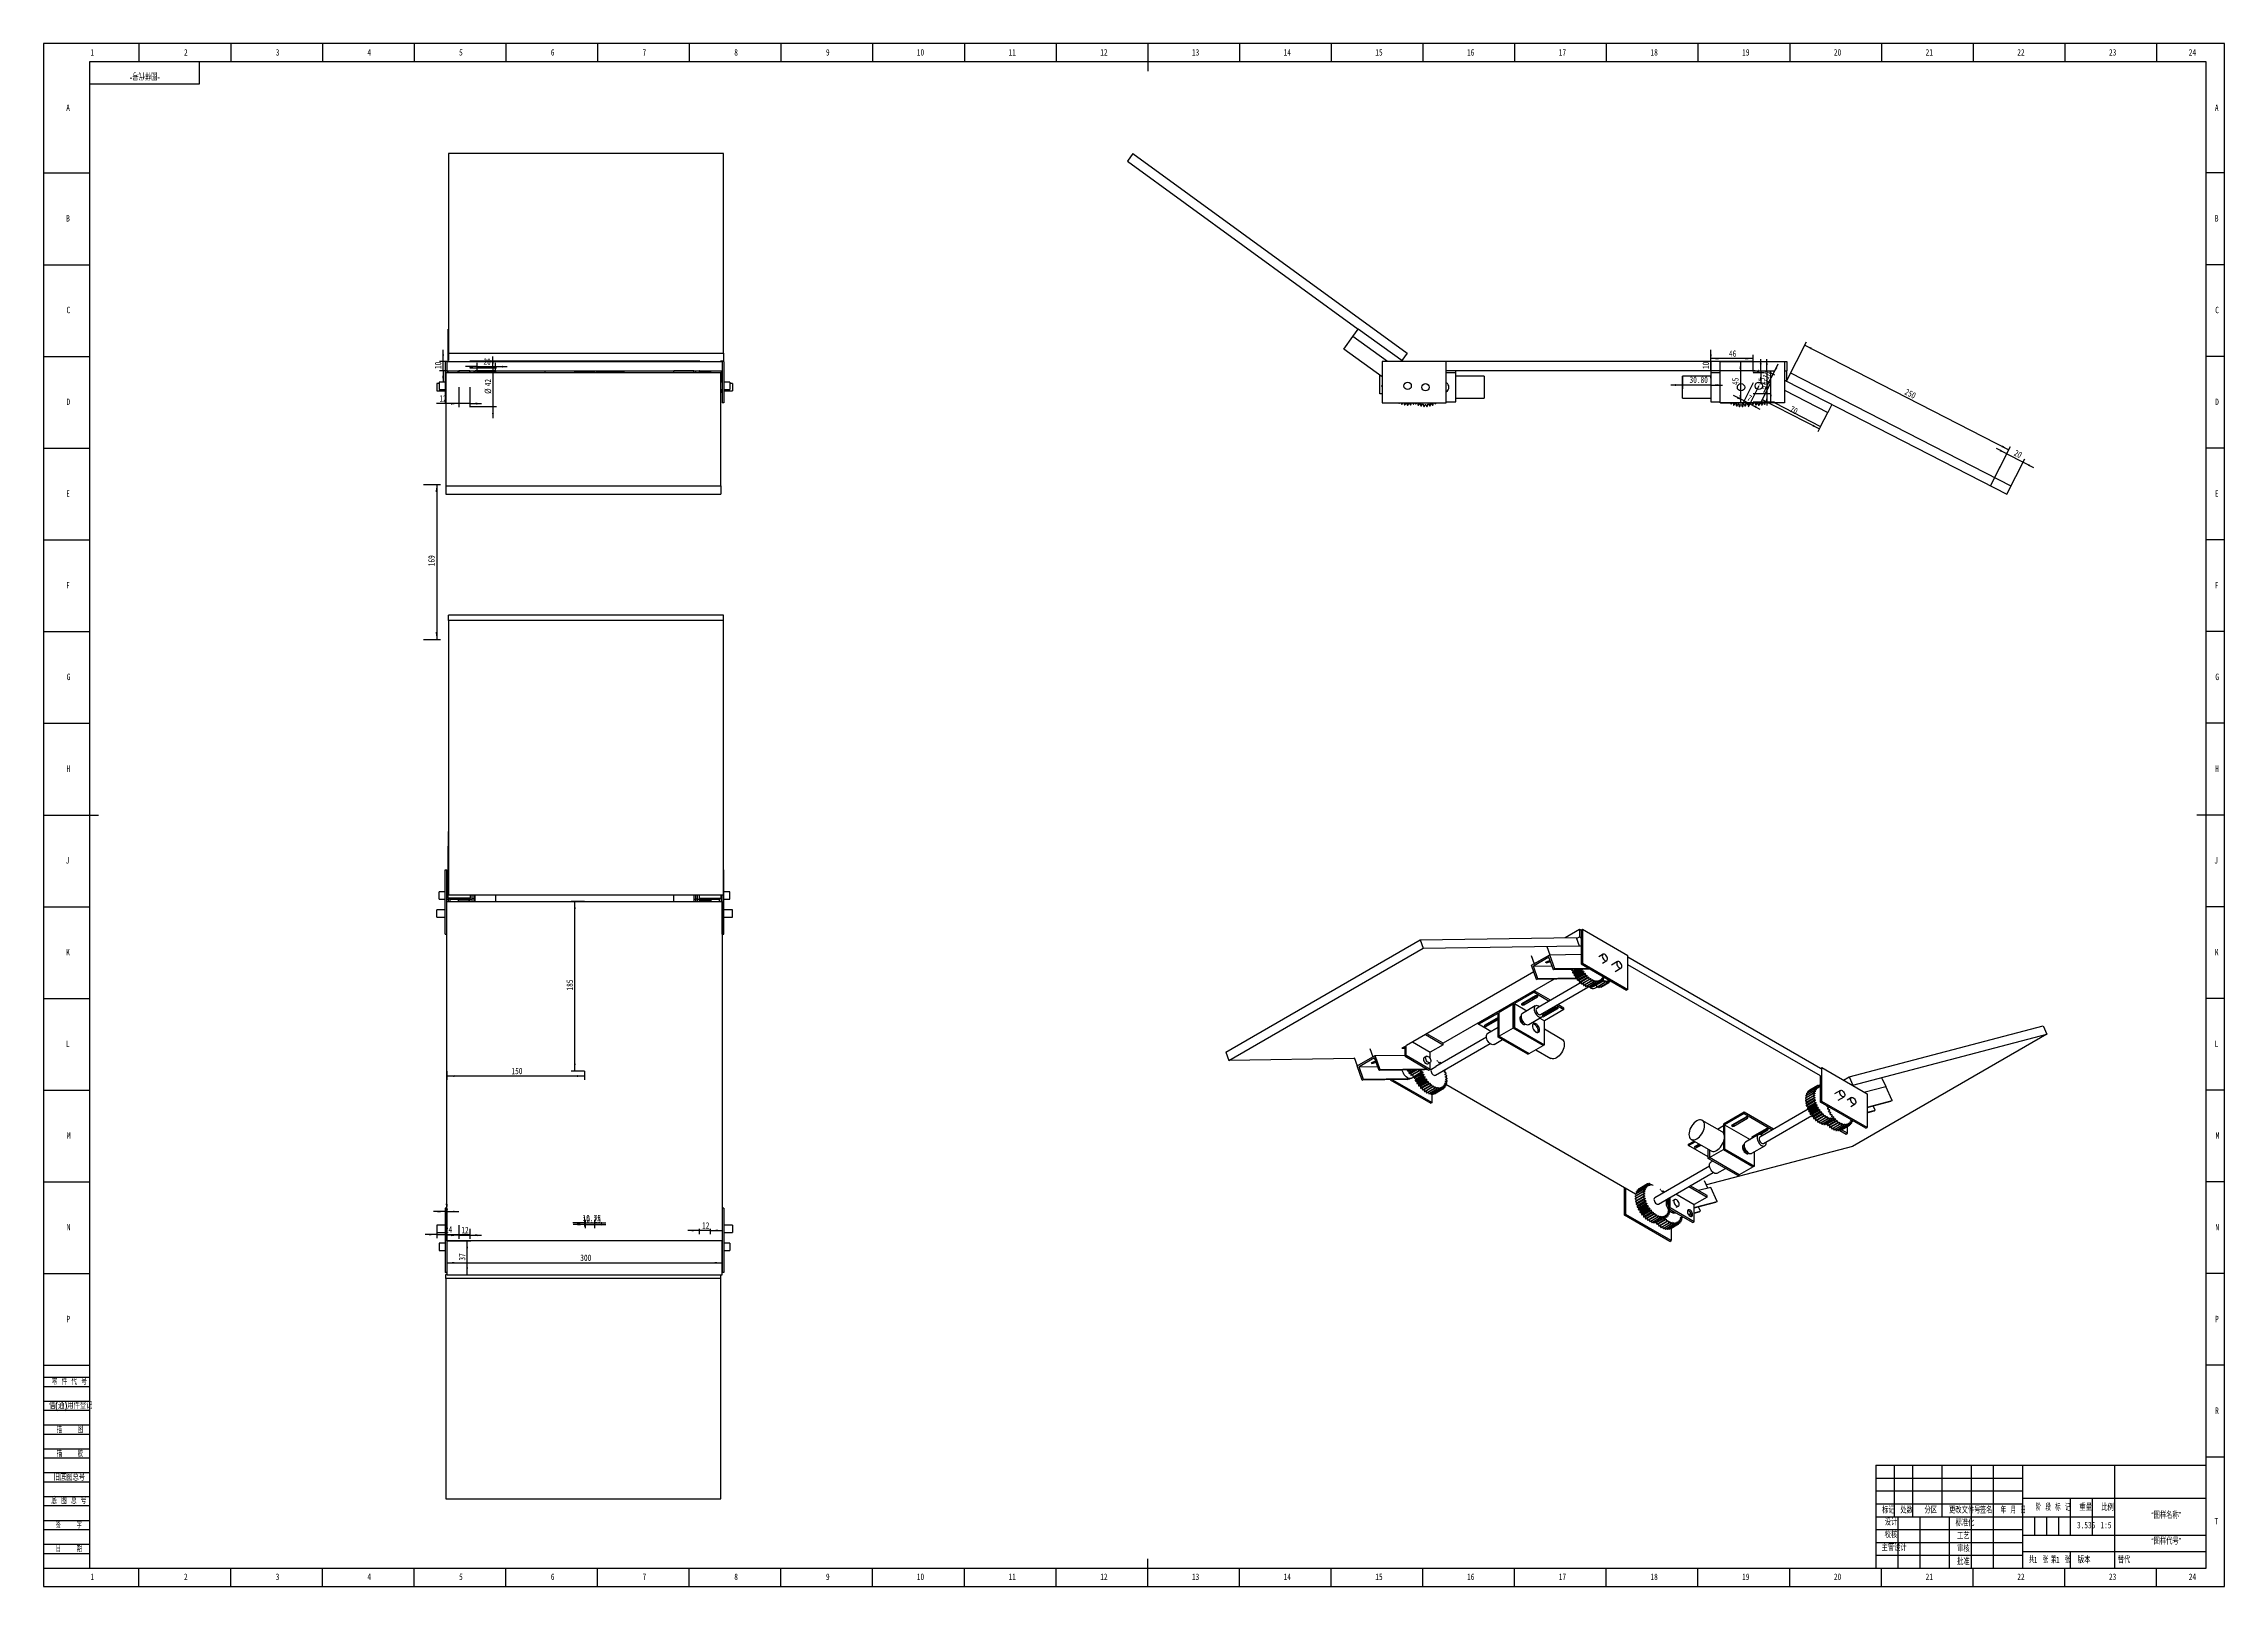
# Model space of a CAD drawing. Header units: millimetres. Extents: x 0 to 1189, y 0 to 841.
import ezdxf

# ---------------------------------------------------------------- set-up
doc = ezdxf.new("R2010")
doc.units = ezdxf.units.MM
for name, color, linetype in [('10', 7, 'Continuous'), ('5', 7, 'Continuous'), ('9', 7, 'Continuous'), ('SLD-0', 7, 'Continuous')]:
    doc.layers.add(name, color=color, linetype=linetype)
doc.styles.add('SLDTEXTSTYLE0', font='TXT', dxfattribs={"width": 0.7, "bigfont": 'bigfont'})
doc.styles.add('SLDTEXTSTYLE1', font='TXT', dxfattribs={"width": 0.6, "bigfont": 'bigfont'})
doc.styles.add('SLDTEXTSTYLE2', font='TXT', dxfattribs={"width": 0.614286, "bigfont": 'bigfont'})
doc.styles.add('SLDTEXTSTYLE3', font='TXT', dxfattribs={"width": 0.62, "bigfont": 'bigfont'})
doc.styles.add('SLDTEXTSTYLE4', font='TXT', dxfattribs={"width": 0.566667, "bigfont": 'bigfont'})
doc.styles.add('SLDTEXTSTYLE5', font='TXT', dxfattribs={"width": 0.7})
doc.dimstyles.new('SLDDIMSTYLE0', dxfattribs={"dimtxt": 3.5, "dimasz": 4.08, "dimexe": 0, "dimexo": 0.0625, "dimgap": 0.875, "dimtad": 2, "dimlfac": 2, "dimrnd": 1e-09, "dimzin": 12, "dimdsep": 46, "dimtxsty": 'SLDTEXTSTYLE5', "dimsah": 1, "dimcen": 0.09, "dimadec": 0, "dimazin": 3, "dimtfac": 1, "dimtmove": 0, "dimatfit": 0, "dimfxl": 0, "dimfrac": 2, "dimtolj": 1, "dimtzin": 12, "dimarcsym": 0})
doc.dimstyles.new('SLDDIMSTYLE1', dxfattribs={"dimtxt": 3.5, "dimasz": 4.08, "dimexe": 0, "dimexo": 0.0625, "dimgap": 0.875, "dimtad": 2, "dimlfac": 2, "dimrnd": 1e-09, "dimzin": 12, "dimdsep": 46, "dimtxsty": 'SLDTEXTSTYLE5', "dimsah": 1, "dimcen": 0.09, "dimadec": 0, "dimazin": 3, "dimtfac": 1, "dimtofl": 0, "dimtmove": 0, "dimatfit": 3, "dimfxl": 0, "dimfrac": 2, "dimtolj": 1, "dimtzin": 12, "dimarcsym": 0})
doc.dimstyles.new('SLDDIMSTYLE2', dxfattribs={"dimtxt": 3.5, "dimasz": 4.08, "dimexe": 0, "dimexo": 0.0625, "dimgap": 0.875, "dimtad": 2, "dimlfac": 2, "dimrnd": 1e-09, "dimzin": 4, "dimdsep": 46, "dimtxsty": 'SLDTEXTSTYLE5', "dimsah": 1, "dimcen": 0.09, "dimadec": 0, "dimazin": 1, "dimtfac": 1, "dimtmove": 0, "dimatfit": 0, "dimfxl": 0, "dimfrac": 2, "dimtolj": 1, "dimtzin": 12, "dimarcsym": 0})

msp = doc.modelspace()

# ---------------------------------------------------------------- texts
at = {"layer": '10', "char_height": 3.5}
for s, insert, attachment_point, style in [('1', (26.5444, 837.9875), 2, 'SLDTEXTSTYLE5'), ('2', (77.5444, 837.9875), 2, 'SLDTEXTSTYLE5'), ('3', (127.5444, 837.9875), 2, 'SLDTEXTSTYLE5'), ('4', (177.5444, 837.9875), 2, 'SLDTEXTSTYLE5'), ('5', (227.5444, 837.9875), 2, 'SLDTEXTSTYLE5'), ('6', (277.5469, 837.9875), 2, 'SLDTEXTSTYLE5'), ('7', (327.5469, 837.9875), 2, 'SLDTEXTSTYLE5'), ('8', (377.5469, 837.9875), 2, 'SLDTEXTSTYLE5'), ('9', (427.5469, 837.9875), 2, 'SLDTEXTSTYLE5'), ('10', (478.0889, 837.9875), 2, 'SLDTEXTSTYLE5'), ('11', (528.0889, 837.9875), 2, 'SLDTEXTSTYLE5'), ('12', (578.0889, 837.9875), 2, 'SLDTEXTSTYLE5'), ('13', (628.0889, 837.9875), 2, 'SLDTEXTSTYLE5'), ('14', (678.0889, 837.9875), 2, 'SLDTEXTSTYLE5'), ('15', (728.0889, 837.9875), 2, 'SLDTEXTSTYLE5'), ('16', (778.0913, 837.9875), 2, 'SLDTEXTSTYLE5'), ('17', (828.0913, 837.9875), 2, 'SLDTEXTSTYLE5'), ('18', (878.0913, 837.9875), 2, 'SLDTEXTSTYLE5'), ('19', (928.0913, 837.9875), 2, 'SLDTEXTSTYLE5'), ('20', (978.0889, 837.9875), 2, 'SLDTEXTSTYLE5'), ('21', (1028.0889, 837.9875), 2, 'SLDTEXTSTYLE5'), ('22', (1078.0889, 837.9875), 2, 'SLDTEXTSTYLE5'), ('23', (1128.0889, 837.9875), 2, 'SLDTEXTSTYLE5'), ('24', (1171.5889, 837.9875), 2, 'SLDTEXTSTYLE5'), ('A', (13.3203, 807.7375), 2, 'SLDTEXTSTYLE5'), ('A', (1184.8203, 807.7375), 2, 'SLDTEXTSTYLE5'), ('B', (13.3203, 747.4875), 2, 'SLDTEXTSTYLE5'), ('B', (1184.8203, 747.4875), 2, 'SLDTEXTSTYLE5'), ('C', (13.4819, 697.5413), 2, 'SLDTEXTSTYLE5'), ('C', (1184.9819, 697.5413), 2, 'SLDTEXTSTYLE5'), ('D', (13.4844, 647.4875), 2, 'SLDTEXTSTYLE5'), ('D', (1184.9844, 647.4875), 2, 'SLDTEXTSTYLE5'), ('E', (13.3179, 597.5413), 2, 'SLDTEXTSTYLE5'), ('E', (1184.8179, 597.5413), 2, 'SLDTEXTSTYLE5'), ('F', (13.279, 547.4875), 2, 'SLDTEXTSTYLE5'), ('F', (1184.779, 547.4875), 2, 'SLDTEXTSTYLE5'), ('G', (13.5938, 497.5413), 2, 'SLDTEXTSTYLE5'), ('G', (1185.0938, 497.5413), 2, 'SLDTEXTSTYLE5'), ('H', (13.4844, 447.4875), 2, 'SLDTEXTSTYLE5'), ('H', (1184.9844, 447.4875), 2, 'SLDTEXTSTYLE5'), ('J', (13.0153, 397.5413), 2, 'SLDTEXTSTYLE5'), ('J', (1184.5153, 397.5413), 2, 'SLDTEXTSTYLE5'), ('K', (13.3203, 347.4875), 2, 'SLDTEXTSTYLE5'), ('K', (1184.8203, 347.4875), 2, 'SLDTEXTSTYLE5'), ('L', (13.1806, 297.5413), 2, 'SLDTEXTSTYLE5'), ('L', (1184.6806, 297.5413), 2, 'SLDTEXTSTYLE5'), ('M', (13.7068, 247.4875), 2, 'SLDTEXTSTYLE5'), ('M', (1185.2068, 247.4875), 2, 'SLDTEXTSTYLE5'), ('N', (13.6035, 197.5413), 2, 'SLDTEXTSTYLE5'), ('N', (1185.1035, 197.5413), 2, 'SLDTEXTSTYLE5'), ('P', (13.4443, 147.4875), 2, 'SLDTEXTSTYLE5'), ('P', (1184.9443, 147.4875), 2, 'SLDTEXTSTYLE5'), ('R', (1184.9844, 97.5413), 2, 'SLDTEXTSTYLE5'), ('\\M+18167图样\\M+196BC\\M+18FCC\\M+18168', (1157.2787, 40.5106), 2, 'SLDTEXTSTYLE0'), ('T', (1184.6563, 37.2375), 2, 'SLDTEXTSTYLE5'), ('\\M+18D5A\\M+18A6A', (1007.176, 29.8568), 2, 'SLDTEXTSTYLE0'), ('3.536', (1113.6461, 35.1578), 2, 'SLDTEXTSTYLE5'), ('\\M+18167图样\\M+191E3\\M+18D86\\M+18168', (1157.2812, 26.3657), 2, 'SLDTEXTSTYLE0'), ('\\M+18EE5\\M+18AC7设计', (1008.926, 22.8297), 2, 'SLDTEXTSTYLE0'), ('1', (1085.1099, 16.1881), 1, 'SLDTEXTSTYLE5'), ('1', (1097.1354, 16.1881), 1, 'SLDTEXTSTYLE5'), ('1', (26.5444, 6.9875), 2, 'SLDTEXTSTYLE5'), ('2', (77.5444, 6.9875), 2, 'SLDTEXTSTYLE5'), ('3', (127.5444, 6.9875), 2, 'SLDTEXTSTYLE5'), ('4', (177.5444, 6.9875), 2, 'SLDTEXTSTYLE5'), ('5', (227.5444, 6.9875), 2, 'SLDTEXTSTYLE5'), ('6', (277.5469, 6.9875), 2, 'SLDTEXTSTYLE5'), ('7', (327.5469, 6.9875), 2, 'SLDTEXTSTYLE5'), ('8', (377.5469, 6.9875), 2, 'SLDTEXTSTYLE5'), ('9', (427.5469, 6.9875), 2, 'SLDTEXTSTYLE5'), ('10', (478.0889, 6.9875), 2, 'SLDTEXTSTYLE5'), ('11', (528.0889, 6.9875), 2, 'SLDTEXTSTYLE5'), ('12', (578.0889, 6.9875), 2, 'SLDTEXTSTYLE5'), ('13', (628.0889, 6.9875), 2, 'SLDTEXTSTYLE5'), ('14', (678.0889, 6.9875), 2, 'SLDTEXTSTYLE5'), ('15', (728.0889, 6.9875), 2, 'SLDTEXTSTYLE5'), ('16', (778.0913, 6.9875), 2, 'SLDTEXTSTYLE5'), ('17', (828.0913, 6.9875), 2, 'SLDTEXTSTYLE5'), ('18', (878.0913, 6.9875), 2, 'SLDTEXTSTYLE5'), ('19', (928.0913, 6.9875), 2, 'SLDTEXTSTYLE5'), ('20', (978.0889, 6.9875), 2, 'SLDTEXTSTYLE5'), ('21', (1028.0889, 6.9875), 2, 'SLDTEXTSTYLE5'), ('22', (1078.0889, 6.9875), 2, 'SLDTEXTSTYLE5'), ('23', (1128.0889, 6.9875), 2, 'SLDTEXTSTYLE5'), ('24', (1171.5889, 6.9875), 2, 'SLDTEXTSTYLE5')]:
    msp.add_mtext(s, dxfattribs=dict(at, insert=insert, attachment_point=attachment_point, style=style))
at = {"layer": '10', "color": 7, "insert": (1112.5264, 16.1881), "char_height": 3.5, "attachment_point": 2, "style": 'SLDTEXTSTYLE0'}
msp.add_mtext('\\M+194C5\\M+1967B', dxfattribs=at)
at = {"layer": '9', "color": 7, "char_height": 3.5}
for s, insert, attachment_point, style in [('\\M+197EB \\M+18C8F \\M+191E3 \\M+18D86', (4.4822, 113.3599), 1, 'SLDTEXTSTYLE2'), ('\\M+18ED8(\\M+192CA)\\M+19770\\M+18C8F\\M+1936F记', (2.9328, 100.2756), 1, 'SLDTEXTSTYLE0'), ('\\M+19560    图', (14.3518, 87.176), 2, 'SLDTEXTSTYLE4'), ('\\M+19560    \\M+18D5A', (14.3193, 74.1365), 2, 'SLDTEXTSTYLE4'), ('\\M+18B8C\\M+192EA图总\\M+18D86', (5.4591, 61.2006), 1, 'SLDTEXTSTYLE0'), ('\\M+192EA 图 总 \\M+18D86', (4.2122, 48.4331), 1, 'SLDTEXTSTYLE2'), ('标记', (1005.8211, 43.3062), 2, 'SLDTEXTSTYLE0'), ('设计', (1007.228, 36.7667), 2, 'SLDTEXTSTYLE0'), ('处\\M+19094', (1015.7589, 43.3062), 2, 'SLDTEXTSTYLE0'), ('\\M+195AA\\M+18BE6', (1028.9158, 43.3062), 2, 'SLDTEXTSTYLE0'), ('\\M+18D58\\M+189FC\\M+195B6\\M+18C8F\\M+18D86', (1047.4728, 43.3062), 2, 'SLDTEXTSTYLE0'), ('标\\M+18F79\\M+189BB', (1047.5672, 36.3584), 2, 'SLDTEXTSTYLE0'), ('签\\M+196BC', (1059.1453, 43.3062), 2, 'SLDTEXTSTYLE0'), ('\\M+1944E \\M+18C8E \\M+193FA', (1073.9089, 43.3062), 2, 'SLDTEXTSTYLE3'), ('阶 \\M+19269 标 记', (1095.5362, 44.8103), 2, 'SLDTEXTSTYLE2'), ('\\M+18F64\\M+197CA', (1113.4015, 44.8103), 2, 'SLDTEXTSTYLE0'), ('\\M+194E4\\M+197E1', (1125.295, 44.8103), 2, 'SLDTEXTSTYLE0'), ('签    \\M+18E9A', (13.7057, 35.1926), 2, 'SLDTEXTSTYLE4'), ('\\M+18D48艺', (1046.681, 29.2301), 2, 'SLDTEXTSTYLE0'), ('\\M+193FA    \\M+18AFA', (13.7828, 22.2333), 2, 'SLDTEXTSTYLE4'), ('\\M+194E1\\M+18F79', (1046.6624, 15.2155), 2, 'SLDTEXTSTYLE0'), ('审\\M+18A6A', (1046.6804, 22.2493), 2, 'SLDTEXTSTYLE0'), ('\\M+18BA4  张', (1087.69, 16.1881), 2, 'SLDTEXTSTYLE1'), ('\\M+191E6  张', (1099.6754, 16.1881), 2, 'SLDTEXTSTYLE1')]:
    msp.add_mtext(s, dxfattribs=dict(at, insert=insert, attachment_point=attachment_point, style=style))
at = {"layer": 'SLD-0', "insert": (55.2105, 821.7376), "char_height": 3.5, "attachment_point": 2, "rotation": 180, "style": 'SLDTEXTSTYLE0'}
msp.add_mtext('\\M+18167图样\\M+191E3\\M+18D86\\M+18168', dxfattribs=at)
at = {"layer": 'SLD-0', "char_height": 3.5}
for s, insert, attachment_point, style in [('1:5', (1124.4373, 35.1578), 2, 'SLDTEXTSTYLE5'), ('\\M+191D6\\M+191E3', (1130.8513, 16.1881), 1, 'SLDTEXTSTYLE0')]:
    msp.add_mtext(s, dxfattribs=dict(at, insert=insert, attachment_point=attachment_point, style=style))

# ---------------------------------------------------------------- blocks, each defined once
blk = doc.blocks.new('_D')
at = {"layer": '10'}
for p, q in [((245, 664.2), (245, 670.5)), ((232.3, 664.2), (247, 664.2)), ((245, 664.2), (245, 643.2)), ((232.3, 643.2), (247, 643.2)), ((245, 643.2), (245, 636.8))]:
    blk.add_line(p, q, dxfattribs=at)
for points in [[(245, 664.2), (245.5, 668.2), (244.5, 668.2)], [(245, 643.2), (244.5, 639.1), (245.5, 639.1)]]:
    blk.add_solid(points, dxfattribs=at)
at = {"layer": '10', "char_height": 3.5, "attachment_point": 1, "rotation": 90, "style": 'SLDTEXTSTYLE5'}
for s, insert in [('42', (240.5, 654.2)), ('%%c', (240.5, 650.1))]:
    blk.add_mtext(s, dxfattribs=dict(at, insert=insert))
blk = doc.blocks.new('_D_1')
at = {"layer": '10'}
for p, q in [((226.3, 644.8), (214.2, 644.8)), ((226.3, 653.7), (226.3, 642.8)), ((232.3, 644.8), (226.3, 644.8)), ((232.3, 653.7), (232.3, 642.8)), ((232.3, 644.8), (238.7, 644.8))]:
    blk.add_line(p, q, dxfattribs=at)
for points in [[(226.3, 644.8), (222.2, 645.3), (222.2, 644.2)], [(232.3, 644.8), (236.4, 644.2), (236.4, 645.3)]]:
    blk.add_solid(points, dxfattribs=at)
at = {"layer": '10', "insert": (215.8, 649.3), "char_height": 3.5, "attachment_point": 1, "style": 'SLDTEXTSTYLE5'}
blk.add_mtext('12', dxfattribs=at)
blk = doc.blocks.new('_D_2')
at = {"layer": '10'}
for p, q in [((219.9, 667.7), (215.8, 667.7)), ((217.8, 667.7), (217.8, 674)), ((217.8, 662.7), (217.8, 667.7)), ((219.9, 662.7), (215.8, 662.7)), ((217.8, 662.7), (217.8, 656.3))]:
    blk.add_line(p, q, dxfattribs=at)
for points in [[(217.8, 667.7), (218.3, 671.7), (217.3, 671.7)], [(217.8, 662.7), (217.3, 658.6), (218.3, 658.6)]]:
    blk.add_solid(points, dxfattribs=at)
at = {"layer": '10', "insert": (213.3, 663.6), "char_height": 3.5, "attachment_point": 1, "rotation": 90, "style": 'SLDTEXTSTYLE5'}
blk.add_mtext('10', dxfattribs=at)
blk = doc.blocks.new('_D_3')
at = {"layer": '10'}
for p, q in [((236.3, 661.7), (236.3, 666.9)), ((246.3, 661.7), (246.3, 666.9)), ((236.3, 664.9), (230, 664.9)), ((236.3, 664.9), (246.3, 664.9)), ((246.3, 664.9), (252.7, 664.9))]:
    blk.add_line(p, q, dxfattribs=at)
for points in [[(236.3, 664.9), (232.2, 665.4), (232.2, 664.4)], [(246.3, 664.9), (250.4, 664.4), (250.4, 665.4)]]:
    blk.add_solid(points, dxfattribs=at)
at = {"layer": '10', "insert": (239.8, 669.4), "char_height": 3.5, "attachment_point": 1, "style": 'SLDTEXTSTYLE5'}
blk.add_mtext('20', dxfattribs=at)
blk = doc.blocks.new('_D_4')
at = {"layer": '10'}
for p, q in [((295.2, 197.2), (288.8, 197.2)), ((295.2, 199.9), (295.2, 195.2)), ((295.2, 197.2), (300.3, 197.2)), ((300.3, 199.9), (300.3, 195.2)), ((300.3, 197.2), (306.6, 197.2))]:
    blk.add_line(p, q, dxfattribs=at)
for points in [[(295.2, 197.2), (291.1, 197.7), (291.1, 196.7)], [(300.3, 197.2), (304.4, 196.7), (304.4, 197.7)]]:
    blk.add_solid(points, dxfattribs=at)
at = {"layer": '10', "insert": (293.9, 201.7), "char_height": 3.5, "attachment_point": 1, "style": 'SLDTEXTSTYLE5'}
blk.add_mtext('10.25', dxfattribs=at)
blk = doc.blocks.new('_D_5')
at = {"layer": '10'}
for p, q in [((357.5, 194), (351.2, 194)), ((357.5, 194.9), (357.5, 192)), ((363.5, 194), (357.5, 194)), ((363.5, 194.9), (363.5, 192)), ((363.5, 194), (369.9, 194))]:
    blk.add_line(p, q, dxfattribs=at)
for points in [[(357.5, 194), (353.4, 194.5), (353.4, 193.5)], [(363.5, 194), (367.6, 193.5), (367.6, 194.5)]]:
    blk.add_solid(points, dxfattribs=at)
at = {"layer": '10', "insert": (359, 198.5), "char_height": 3.5, "attachment_point": 1, "style": 'SLDTEXTSTYLE5'}
blk.add_mtext('12', dxfattribs=at)
blk = doc.blocks.new('_D_6')
at = {"layer": '10'}
for p, q in [((226.3, 191.4), (220, 191.4)), ((226.3, 194.9), (226.3, 189.4)), ((226.3, 191.4), (232.3, 191.4)), ((232.3, 194.9), (232.3, 189.4)), ((232.3, 191.4), (238.7, 191.4))]:
    blk.add_line(p, q, dxfattribs=at)
for points in [[(226.3, 191.4), (222.2, 192), (222.2, 190.9)], [(232.3, 191.4), (236.4, 190.9), (236.4, 192)]]:
    blk.add_solid(points, dxfattribs=at)
at = {"layer": '10', "insert": (227.8, 196), "char_height": 3.5, "attachment_point": 1, "style": 'SLDTEXTSTYLE5'}
blk.add_mtext('12', dxfattribs=at)
blk = doc.blocks.new('_D_7')
at = {"layer": '10'}
for p, q in [((214.3, 191.8), (208, 191.8)), ((214.3, 196.9), (214.3, 189.8)), ((214.3, 191.8), (226.3, 191.8)), ((226.3, 196.9), (226.3, 189.8)), ((226.3, 191.8), (232.7, 191.8))]:
    blk.add_line(p, q, dxfattribs=at)
for points in [[(214.3, 191.8), (210.2, 192.3), (210.2, 191.3)], [(226.3, 191.8), (230.4, 191.3), (230.4, 192.3)]]:
    blk.add_solid(points, dxfattribs=at)
at = {"layer": '10', "insert": (218.8, 196.3), "char_height": 3.5, "attachment_point": 1, "style": 'SLDTEXTSTYLE5'}
blk.add_mtext('24', dxfattribs=at)
blk = doc.blocks.new('_D_8')
at = {"layer": '10'}
for p, q in [((218.9, 204.3), (212.6, 204.3)), ((218.9, 206.2), (218.9, 202.3)), ((218.9, 204.3), (219.9, 204.3)), ((219.9, 206.2), (219.9, 202.3)), ((219.9, 204.3), (226.3, 204.3))]:
    blk.add_line(p, q, dxfattribs=at)
for points in [[(218.9, 204.3), (214.9, 204.8), (214.9, 203.8)], [(219.9, 204.3), (224, 203.8), (224, 204.8)]]:
    blk.add_solid(points, dxfattribs=at)
at = {"layer": '10', "insert": (218.7, 208.8), "char_height": 3.5, "attachment_point": 1, "style": 'SLDTEXTSTYLE5'}
blk.add_mtext('2', dxfattribs=at)
blk = doc.blocks.new('_D_9')
at = {"layer": '10'}
for p, q in [((219.9, 188.4), (232.9, 188.4)), ((230.9, 169.9), (230.9, 188.4)), ((219.9, 169.9), (232.9, 169.9))]:
    blk.add_line(p, q, dxfattribs=at)
for points in [[(230.9, 188.4), (230.4, 184.3), (231.4, 184.3)], [(230.9, 169.9), (231.4, 174), (230.4, 174)]]:
    blk.add_solid(points, dxfattribs=at)
at = {"layer": '10', "insert": (226.4, 177.6), "char_height": 3.5, "attachment_point": 1, "rotation": 90, "style": 'SLDTEXTSTYLE5'}
blk.add_mtext('37', dxfattribs=at)
blk = doc.blocks.new('_D_10')
at = {"layer": '10'}
for p, q in [((219.9, 188.4), (219.9, 174.4)), ((369.9, 188.4), (369.9, 174.4)), ((219.9, 176.4), (369.9, 176.4))]:
    blk.add_line(p, q, dxfattribs=at)
for points in [[(219.9, 176.4), (224, 175.9), (224, 176.9)], [(369.9, 176.4), (365.8, 176.9), (365.8, 175.9)]]:
    blk.add_solid(points, dxfattribs=at)
at = {"layer": '10', "insert": (292.6, 180.9), "char_height": 3.5, "attachment_point": 1, "style": 'SLDTEXTSTYLE5'}
blk.add_mtext('300', dxfattribs=at)
blk = doc.blocks.new('_D_11')
at = {"layer": '10'}
for p, q in [((207.1, 600.7), (216.3, 600.7)), ((214.3, 600.7), (214.3, 516.2)), ((207.1, 516.2), (216.3, 516.2))]:
    blk.add_line(p, q, dxfattribs=at)
for points in [[(214.3, 600.7), (213.7, 596.6), (214.8, 596.6)], [(214.3, 516.2), (214.8, 520.3), (213.7, 520.3)]]:
    blk.add_solid(points, dxfattribs=at)
at = {"layer": '10', "insert": (209.7, 556.1), "char_height": 3.5, "attachment_point": 1, "rotation": 90, "style": 'SLDTEXTSTYLE5'}
blk.add_mtext('169', dxfattribs=at)
blk = doc.blocks.new('_D_12')
at = {"layer": '10'}
for p, q in [((219.9, 280.9), (219.9, 276.2)), ((294.9, 278.2), (219.9, 278.2)), ((294.9, 280.9), (294.9, 276.2))]:
    blk.add_line(p, q, dxfattribs=at)
for points in [[(219.9, 278.2), (224, 277.7), (224, 278.7)], [(294.9, 278.2), (290.9, 278.7), (290.9, 277.7)]]:
    blk.add_solid(points, dxfattribs=at)
at = {"layer": '10', "insert": (255.1, 282.7), "char_height": 3.5, "attachment_point": 1, "style": 'SLDTEXTSTYLE5'}
blk.add_mtext('150', dxfattribs=at)
blk = doc.blocks.new('_D_13')
at = {"layer": '10'}
for p, q in [((294.9, 373.4), (287.6, 373.4)), ((289.6, 280.9), (289.6, 373.4)), ((294.9, 280.9), (287.6, 280.9))]:
    blk.add_line(p, q, dxfattribs=at)
for points in [[(289.6, 373.4), (289.1, 369.3), (290.1, 369.3)], [(289.6, 280.9), (290.1, 285), (289.1, 285)]]:
    blk.add_solid(points, dxfattribs=at)
at = {"layer": '10', "insert": (285.1, 324.8), "char_height": 3.5, "attachment_point": 1, "rotation": 90, "style": 'SLDTEXTSTYLE5'}
blk.add_mtext('185', dxfattribs=at)
blk = doc.blocks.new('_D_14')
at = {"layer": '10'}
for p, q in [((294.9, 198.1), (288.6, 198.1)), ((294.9, 199.9), (294.9, 196.1)), ((294.9, 198.1), (300.3, 198.1)), ((300.3, 199.9), (300.3, 196.1)), ((300.3, 198.1), (306.6, 198.1))]:
    blk.add_line(p, q, dxfattribs=at)
for points in [[(294.9, 198.1), (290.8, 198.6), (290.8, 197.6)], [(300.3, 198.1), (304.4, 197.6), (304.4, 198.6)]]:
    blk.add_solid(points, dxfattribs=at)
at = {"layer": '10', "insert": (293.8, 202.6), "char_height": 3.5, "attachment_point": 1, "style": 'SLDTEXTSTYLE5'}
blk.add_mtext('10.75', dxfattribs=at)
blk = doc.blocks.new('_D_15')
at = {"layer": '10'}
for p, q in [((932, 667.7), (907, 667.7)), ((909, 667.7), (909, 674)), ((909, 667.7), (909, 662.7)), ((932, 662.7), (907, 662.7)), ((909, 662.7), (909, 656.3))]:
    blk.add_line(p, q, dxfattribs=at)
for points in [[(909, 667.7), (909.5, 671.7), (908.5, 671.7)], [(909, 662.7), (908.5, 658.6), (909.5, 658.6)]]:
    blk.add_solid(points, dxfattribs=at)
at = {"layer": '10', "insert": (904.5, 663.6), "char_height": 3.5, "attachment_point": 1, "rotation": 90, "style": 'SLDTEXTSTYLE5'}
blk.add_mtext('10', dxfattribs=at)
blk = doc.blocks.new('_D_16')
at = {"layer": '10'}
for p, q in [((932, 662.7), (943.7, 662.7)), ((941.7, 645.7), (941.7, 662.7)), ((932, 645.7), (943.7, 645.7))]:
    blk.add_line(p, q, dxfattribs=at)
for points in [[(941.7, 662.7), (941.2, 658.6), (942.2, 658.6)], [(941.7, 645.7), (942.2, 649.7), (941.2, 649.7)]]:
    blk.add_solid(points, dxfattribs=at)
at = {"layer": '10', "insert": (937.2, 652.6), "char_height": 3.5, "attachment_point": 1, "rotation": 90, "style": 'SLDTEXTSTYLE5'}
blk.add_mtext('34', dxfattribs=at)
blk = doc.blocks.new('_D_17')
at = {"layer": '10'}
for p, q in [((909, 662.7), (909, 671.3)), ((932, 669.3), (909, 669.3)), ((932, 662.7), (932, 671.3))]:
    blk.add_line(p, q, dxfattribs=at)
for points in [[(909, 669.3), (913, 668.8), (913, 669.8)], [(932, 669.3), (927.9, 669.8), (927.9, 668.8)]]:
    blk.add_solid(points, dxfattribs=at)
at = {"layer": '10', "insert": (918.9, 673.8), "char_height": 3.5, "attachment_point": 1, "style": 'SLDTEXTSTYLE5'}
blk.add_mtext('46', dxfattribs=at)
blk = doc.blocks.new('_D_18')
at = {"layer": '10'}
for p, q in [((936.2, 662.7), (936.2, 669)), ((932, 662.7), (938.2, 662.7)), ((932, 661.7), (938.2, 661.7)), ((936.2, 662.7), (936.2, 661.7)), ((936.2, 661.7), (936.2, 655.3))]:
    blk.add_line(p, q, dxfattribs=at)
for points in [[(936.2, 662.7), (936.7, 666.7), (935.7, 666.7)], [(936.2, 661.7), (935.7, 657.6), (936.7, 657.6)]]:
    blk.add_solid(points, dxfattribs=at)
at = {"layer": '10', "insert": (931.7, 661.4), "char_height": 3.5, "attachment_point": 1, "rotation": 90, "style": 'SLDTEXTSTYLE5'}
blk.add_mtext('2', dxfattribs=at)
blk = doc.blocks.new('_D_19')
at = {"layer": '10'}
for p, q in [((893.6, 654.9), (887.2, 654.9)), ((893.6, 659.7), (893.6, 652.9)), ((909, 654.9), (893.6, 654.9)), ((909, 659.7), (909, 652.9)), ((909, 654.9), (915.3, 654.9))]:
    blk.add_line(p, q, dxfattribs=at)
for points in [[(893.6, 654.9), (889.5, 655.4), (889.5, 654.4)], [(909, 654.9), (913, 654.4), (913, 655.4)]]:
    blk.add_solid(points, dxfattribs=at)
at = {"layer": '10', "insert": (897.4, 659.5), "char_height": 3.5, "attachment_point": 1, "style": 'SLDTEXTSTYLE5'}
blk.add_mtext('30.80', dxfattribs=at)
blk = doc.blocks.new('_D_20')
at = {"layer": '10'}
for p, q in [((914.2, 667.7), (927.2, 667.7)), ((925.2, 667.7), (925.2, 645.2)), ((914.2, 645.2), (927.2, 645.2))]:
    blk.add_line(p, q, dxfattribs=at)
for points in [[(925.2, 667.7), (924.6, 663.6), (925.7, 663.6)], [(925.2, 645.2), (925.7, 649.2), (924.6, 649.2)]]:
    blk.add_solid(points, dxfattribs=at)
at = {"layer": '10', "insert": (920.6, 654.9), "char_height": 3.5, "attachment_point": 1, "rotation": 90, "style": 'SLDTEXTSTYLE5'}
blk.add_mtext('45', dxfattribs=at)
blk = doc.blocks.new('_D_21')
at = {"layer": '10'}
for p, q in [((939.5, 662.7), (939.5, 669)), ((932, 662.7), (941.5, 662.7)), ((939.5, 662.7), (939.5, 650.2)), ((932, 650.2), (941.5, 650.2)), ((939.5, 650.2), (939.5, 643.8))]:
    blk.add_line(p, q, dxfattribs=at)
for points in [[(939.5, 662.7), (940, 666.7), (939, 666.7)], [(939.5, 650.2), (939, 646.1), (940, 646.1)]]:
    blk.add_solid(points, dxfattribs=at)
at = {"layer": '10', "insert": (935, 654.9), "char_height": 3.5, "attachment_point": 1, "rotation": 90, "style": 'SLDTEXTSTYLE5'}
blk.add_mtext('25', dxfattribs=at)
blk = doc.blocks.new('_D_22')
at = {"layer": '10'}
for p, q in [((941.6, 655.9), (936.1, 645.2)), ((937, 647), (968.2, 631)), ((972.7, 639.9), (967.3, 629.3))]:
    blk.add_line(p, q, dxfattribs=at)
for points in [[(937, 647), (940.4, 644.7), (940.9, 645.6)], [(968.2, 631), (964.8, 633.3), (964.3, 632.4)]]:
    blk.add_solid(points, dxfattribs=at)
at = {"layer": '10', "insert": (953.3, 643.7), "char_height": 3.5, "attachment_point": 1, "rotation": 332.8458, "style": 'SLDTEXTSTYLE5'}
blk.add_mtext('70', dxfattribs=at)
blk = doc.blocks.new('_D_23')
at = {"layer": '10'}
for p, q in [((932.1, 656), (926.2, 644.4)), ((935.2, 654.4), (929.3, 642.8)), ((927.1, 646.2), (921.4, 649.1)), ((927.1, 646.2), (930.2, 644.6)), ((930.2, 644.6), (935.8, 641.7))]:
    blk.add_line(p, q, dxfattribs=at)
for points in [[(927.1, 646.2), (923.7, 648.5), (923.2, 647.6)], [(930.2, 644.6), (933.6, 642.3), (934, 643.2)]]:
    blk.add_solid(points, dxfattribs=at)
at = {"layer": '10', "insert": (930, 649.8), "char_height": 3.5, "attachment_point": 1, "rotation": 332.8458, "style": 'SLDTEXTSTYLE5'}
blk.add_mtext('7', dxfattribs=at)
blk = doc.blocks.new('_D_24')
at = {"layer": '10'}
for p, q in [((942.9, 660.8), (945.8, 666.5)), ((940.7, 656.4), (937.8, 650.7)), ((941.6, 655.9), (938.9, 657.3)), ((940.7, 656.4), (942.9, 660.8)), ((943.9, 660.3), (941.2, 661.7))]:
    blk.add_line(p, q, dxfattribs=at)
for points in [[(940.7, 656.4), (938.3, 653), (939.3, 652.5)], [(942.9, 660.8), (945.3, 664.2), (944.4, 664.7)]]:
    blk.add_solid(points, dxfattribs=at)
at = {"layer": '10', "insert": (937.1, 659.3), "char_height": 3.5, "attachment_point": 1, "rotation": 62.8458, "style": 'SLDTEXTSTYLE5'}
blk.add_mtext('10', dxfattribs=at)
blk = doc.blocks.new('_D_25')
at = {"layer": '10'}
for p, q in [((950.2, 657), (961.2, 678.4)), ((960.3, 676.6), (1071.5, 619.5)), ((1061.5, 600), (1072.4, 621.3))]:
    blk.add_line(p, q, dxfattribs=at)
for points in [[(960.3, 676.6), (963.7, 674.3), (964.1, 675.2)], [(1071.5, 619.5), (1068.1, 621.9), (1067.6, 621)]]:
    blk.add_solid(points, dxfattribs=at)
at = {"layer": '10', "insert": (1015.9, 653.1), "char_height": 3.5, "attachment_point": 1, "rotation": 332.8458, "style": 'SLDTEXTSTYLE5'}
blk.add_mtext('250', dxfattribs=at)
blk = doc.blocks.new('_D_26')
at = {"layer": '10'}
for p, q in [((1061.5, 600), (1071.3, 619.2)), ((1070.4, 617.4), (1064.7, 620.3)), ((1070.4, 617.4), (1079.3, 612.8)), ((1070.4, 595.4), (1080.2, 614.6)), ((1079.3, 612.8), (1084.9, 609.9))]:
    blk.add_line(p, q, dxfattribs=at)
for points in [[(1070.4, 617.4), (1067, 619.7), (1066.5, 618.8)], [(1079.3, 612.8), (1082.7, 610.5), (1083.1, 611.4)]]:
    blk.add_solid(points, dxfattribs=at)
at = {"layer": '10', "insert": (1075.5, 619.8), "char_height": 3.5, "attachment_point": 1, "rotation": 332.8458, "style": 'SLDTEXTSTYLE5'}
blk.add_mtext('20', dxfattribs=at)

# ---------------------------------------------------------------- dimensions: what is measured, and where the dimension line sits
at = {"layer": '10'}
for base, p1, p2, angle, dimstyle, picture, middle in [((1072.4846, 621.4751), (950.2431, 657.041), (1061.4657, 599.9926), 332.8457606, 'SLDDIMSTYLE1', '_D_25', (1016.8732, 649.9994)), ((215.6632, 667.67), (219.902, 662.67), (219.902, 667.67), 90, 'SLDDIMSTYLE0', '_D_2', (215.6632, 665.17)), ((906.7976, 662.67), (931.953, 667.67), (931.953, 662.67), 90, 'SLDDIMSTYLE0', '_D_15', (906.7976, 665.17)), ((922.9853, 645.17), (914.1596, 667.67), (914.1596, 645.17), 90, 'SLDDIMSTYLE1', '_D_20', (922.9853, 656.42)), ((934.0712, 661.67), (931.953, 662.67), (931.953, 661.67), 90, 'SLDDIMSTYLE0', '_D_18', (934.0712, 662.17)), ((937.3091, 650.17), (931.953, 662.67), (931.953, 650.17), 90, 'SLDDIMSTYLE0', '_D_21', (937.3091, 656.42)), ((941.0185, 661.8129), (941.5916, 655.8996), (943.8735, 660.3485), 62.8457606, 'SLDDIMSTYLE0', '_D_24', (939.8775, 659.5884)), ((931.1751, 646.547), (932.0888, 655.9973), (935.203, 654.4), 332.8457606, 'SLDDIMSTYLE0', '_D_23', (929.618, 647.3457)), ((939.5357, 662.67), (931.953, 645.67), (931.953, 662.67), 90, 'SLDDIMSTYLE0', '_D_16', (939.5357, 654.17)), ((969.1598, 632.9579), (941.5916, 655.8996), (972.7339, 639.926), 332.8457606, 'SLDDIMSTYLE1', '_D_22', (953.5887, 640.9447)), ((1080.2665, 614.7358), (1061.4657, 599.9926), (1070.3635, 595.4287), 332.8457606, 'SLDDIMSTYLE0', '_D_26', (1075.8176, 617.0178)), ((212.0882, 516.1992), (207.0882, 600.6992), (207.0882, 516.1992), 90, 'SLDDIMSTYLE1', '_D_11', (212.0882, 558.4492)), ((287.4315, 373.3791), (294.9315, 280.8791), (294.9315, 373.3791), 90, 'SLDDIMSTYLE1', '_D_13', (287.4315, 327.1291)), ((226.3137, 193.9805), (214.3137, 196.8791), (226.3137, 196.8791), 0, 'SLDDIMSTYLE0', '_D_7', (220.3137, 193.9805)), ((228.7277, 188.3791), (219.902, 169.8791), (219.902, 188.3791), 90, 'SLDDIMSTYLE0', '_D_9', (228.7277, 179.1291))]:
    dim = msp.add_linear_dim(base=base, p1=p1, p2=p2, angle=angle, dimstyle=dimstyle, dxfattribs=at)
    dim.commit()
    dim.dimension.update_dxf_attribs({"geometry": picture, "text_midpoint": middle, "dimtype": 160})
for base, p1, p2, dimstyle, picture, middle in [((246.3261, 667.0261), (236.3261, 661.67), (246.3261, 661.67), 'SLDDIMSTYLE0', '_D_3', (241.3261, 667.0261)), ((908.953, 671.4957), (931.953, 662.67), (908.953, 662.67), 'SLDDIMSTYLE1', '_D_17', (920.453, 671.4957)), ((893.553, 657.1052), (908.953, 659.67), (893.553, 659.67), 'SLDDIMSTYLE2', '_D_19', (901.253, 657.1052)), ((226.3137, 646.9133), (232.3137, 653.67), (226.3137, 653.67), 'SLDDIMSTYLE0', '_D_1', (217.3684, 646.9133)), ((219.9315, 280.3791), (294.9315, 280.8791), (219.9315, 280.8791), 'SLDDIMSTYLE1', '_D_12', (257.4315, 280.3791)), ((219.9315, 206.4557), (218.9315, 206.1724), (219.9315, 206.1724), 'SLDDIMSTYLE0', '_D_8', (219.4315, 206.4557)), ((300.2918, 200.2791), (294.9168, 199.8791), (300.2918, 199.8791), 'SLDDIMSTYLE0', '_D_14', (297.6043, 200.2791)), ((232.3137, 193.6091), (226.3137, 194.8791), (232.3137, 194.8791), 'SLDDIMSTYLE0', '_D_6', (229.3137, 193.6091)), ((300.2918, 199.3791), (295.1668, 199.8791), (300.2918, 199.8791), 'SLDDIMSTYLE0', '_D_4', (297.7293, 199.3791)), ((357.5198, 196.1491), (363.5198, 194.8791), (357.5198, 194.8791), 'SLDDIMSTYLE0', '_D_5', (360.5198, 196.1491)), ((369.902, 178.5589), (219.902, 188.3791), (369.902, 188.3791), 'SLDDIMSTYLE1', '_D_10', (294.902, 178.5589))]:
    dim = msp.add_linear_dim(base=base, p1=p1, p2=p2, dimstyle=dimstyle, dxfattribs=at)
    dim.commit()
    dim.dimension.update_dxf_attribs({"geometry": picture, "text_midpoint": middle, "dimtype": 160})
dim = msp.add_linear_dim(base=(245.0314, 643.17), p1=(232.3137, 664.17), p2=(232.3137, 643.17), angle=90, text='%%c<>', dimstyle='SLDDIMSTYLE0', dxfattribs=at)
dim.commit()
dim.dimension.update_dxf_attribs({"geometry": '_D', "text_midpoint": (245.0314, 653.67), "dimtype": 160})

# ---------------------------------------------------------------- linework, layer by layer
at = {"color": 7, "linetype": 'Continuous', "lineweight": 25}
for p, q in [((370.7159, 781.0448), (220.7159, 781.0448)), ((220.7159, 781.0448), (220.7159, 672.1886)), ((370.7159, 672.1886), (370.7159, 781.0448)), ((593.8125, 781.0448), (590.8705, 777.0019)), ((590.8705, 777.0019), (716.7756, 685.3774)), ((593.8125, 781.0448), (743.3964, 672.1886)), ((220.4995, 667.67), (220.4995, 685.4156)), ((220.4995, 685.4156), (220.7159, 685.4156)), ((708.8598, 674.5), (713.8613, 681.3728)), ((713.8613, 681.3728), (716.8034, 685.4156)), ((732.691, 667.67), (713.8613, 681.3728)), ((741.1884, 667.67), (716.8034, 685.4156)), ((219.902, 667.67), (218.9315, 667.67)), ((218.9315, 667.67), (218.9315, 645.17)), ((219.902, 667.67), (219.902, 662.67)), ((219.902, 667.67), (369.902, 667.67)), ((220.7159, 672.1886), (220.7159, 668.184)), ((220.7159, 672.1886), (370.7159, 672.1886)), ((232.4995, 668.184), (232.4995, 667.67)), ((232.4995, 668.1458), (357.3635, 668.1458)), ((234.4995, 668.1458), (234.4995, 667.67)), ((355.3635, 668.1458), (355.3635, 667.67)), ((357.3635, 668.184), (357.3635, 667.67)), ((369.3635, 667.67), (369.3635, 668.184)), ((369.3635, 668.1458), (370.7159, 668.1458)), ((369.902, 667.67), (369.902, 662.67)), ((370.902, 667.67), (369.902, 667.67)), ((370.7159, 672.1886), (370.7159, 668.1458)), ((370.902, 667.67), (370.902, 645.17)), ((729.7464, 659.3003), (708.8598, 674.5)), ((764.7464, 667.67), (729.7464, 667.67)), ((729.7464, 667.67), (729.7464, 645.17)), ((743.3964, 672.1886), (740.4821, 668.184)), ((764.7464, 645.17), (764.7464, 667.67)), ((914.1597, 667.67), (764.7464, 667.67)), ((914.1597, 645.17), (914.1597, 667.67)), ((914.1597, 667.67), (949.1597, 667.67)), ((949.1597, 667.67), (950.453, 667.67)), ((949.1597, 667.67), (949.1597, 645.17)), ((950.453, 667.67), (950.453, 662.67)), ((215.6599, 655.67), (214.3137, 655.67)), ((214.3137, 655.67), (214.3137, 651.67)), ((218.9315, 656.4), (215.6599, 656.4)), ((215.6599, 656.4), (215.6599, 652.4)), ((369.3169, 661.4899), (219.3169, 661.4899)), ((219.3169, 661.4899), (219.3169, 599.8776)), ((219.902, 662.67), (369.902, 662.67)), ((219.9315, 662.67), (219.9315, 661.4899)), ((220.4995, 661.4899), (220.4995, 662.67)), ((226.0547, 661.942), (226.0547, 662.67)), ((226.0547, 661.942), (226.3137, 661.942)), ((226.0547, 661.7244), (226.0547, 661.942)), ((226.3137, 661.7244), (226.0547, 661.7244)), ((226.0547, 661.4899), (226.0547, 661.7244)), ((226.3137, 662.7022), (226.3137, 662.5412)), ((232.3137, 662.5412), (226.3137, 662.5412)), ((226.3137, 662.5412), (226.3137, 661.6796)), ((226.3137, 661.7534), (232.3137, 661.7534)), ((226.3137, 661.7534), (226.3137, 661.5533)), ((232.3137, 661.5533), (226.3137, 661.5533)), ((232.3137, 662.7022), (232.3137, 662.5412)), ((232.3137, 661.7534), (232.3137, 662.5412)), ((232.3137, 661.7534), (232.3137, 661.5533)), ((232.4995, 661.4899), (232.4995, 662.67)), ((234.4995, 662.67), (234.4995, 661.4899)), ((235.3261, 661.4899), (235.3261, 662.67)), ((246.3261, 662.67), (235.3261, 662.67)), ((246.3261, 661.67), (236.3261, 661.67)), ((236.3261, 661.4899), (236.3261, 661.67)), ((246.3261, 662.67), (246.3261, 661.67)), ((273.5418, 661.67), (273.5418, 662.67)), ((273.5418, 661.67), (288.5418, 661.67)), ((288.5418, 661.4899), (288.5418, 661.67)), ((289.5418, 661.4899), (289.5418, 662.67)), ((289.5418, 661.4899), (289.5418, 661.67)), ((300.2918, 661.67), (289.5418, 661.67)), ((300.2918, 662.67), (300.2918, 661.4899)), ((300.2918, 661.4899), (300.2918, 661.67)), ((316.2918, 661.67), (301.2918, 661.67)), ((301.2918, 661.67), (301.2918, 661.4899)), ((316.2918, 662.67), (316.2918, 661.67)), ((354.537, 662.67), (343.537, 662.67)), ((343.537, 661.67), (343.537, 662.67)), ((343.537, 661.67), (353.537, 661.67)), ((353.537, 661.4899), (353.537, 661.67)), ((354.537, 661.4899), (354.537, 662.67)), ((355.3635, 662.67), (355.3635, 661.4899)), ((357.3635, 662.67), (357.3635, 661.4899)), ((357.5198, 662.5412), (357.5198, 662.6524)), ((357.8084, 662.5412), (357.5198, 662.5412)), ((357.5198, 661.7534), (357.5198, 662.5412)), ((357.5198, 661.7534), (357.8084, 661.7534)), ((357.5198, 661.5533), (357.5198, 661.7534)), ((357.8084, 661.5533), (357.5198, 661.5533)), ((357.8084, 662.6524), (357.8084, 661.942)), ((357.8084, 661.9234), (363.8084, 661.9234)), ((357.8084, 661.9234), (357.8084, 661.7052)), ((363.8084, 661.7052), (357.8084, 661.7052)), ((357.8084, 661.7052), (357.8084, 661.5533)), ((363.8084, 661.942), (363.8084, 662.67)), ((363.8084, 661.9234), (363.8084, 661.7052)), ((363.8084, 661.4899), (363.8084, 661.7052)), ((369.3169, 599.8776), (369.3169, 661.4899)), ((369.3169, 660.7784), (369.3635, 660.7784)), ((369.902, 656.4), (369.3169, 656.4)), ((369.3635, 662.67), (369.3635, 660.7784)), ((369.3635, 660.7784), (369.3635, 658.2777)), ((369.3635, 658.2777), (369.3635, 656.4)), ((369.902, 662.67), (369.902, 645.17)), ((374.2032, 656.4), (370.902, 656.4)), ((374.2032, 656.4), (374.2032, 652.4)), ((375.5198, 655.67), (374.2032, 655.67)), ((375.5198, 655.67), (375.5198, 651.67)), ((728.453, 650.17), (728.453, 660.2415)), ((914.1597, 662.67), (764.7464, 662.67)), ((764.7464, 661.67), (769.953, 661.67)), ((769.953, 661.67), (769.953, 662.67)), ((769.953, 645.67), (769.953, 661.67)), ((785.353, 659.67), (769.953, 659.67)), ((785.353, 659.67), (785.353, 647.67)), ((908.953, 659.67), (893.553, 659.67)), ((893.553, 647.67), (893.553, 659.67)), ((908.953, 662.67), (908.953, 661.67)), ((908.953, 661.67), (914.1597, 661.67)), ((908.953, 661.67), (908.953, 645.67)), ((949.1597, 662.67), (950.453, 662.67)), ((949.1597, 657.6371), (950.2595, 657.073)), ((952.525, 661.4899), (950.2431, 657.041)), ((950.2431, 657.041), (1070.3635, 595.4287)), ((950.453, 657.4503), (950.453, 662.67)), ((952.525, 661.4899), (1072.6455, 599.8776)), ((214.3137, 651.67), (218.9315, 651.67)), ((215.6599, 652.4), (218.9315, 652.4)), ((219.3169, 645.17), (218.9315, 645.17)), ((369.3169, 652.4), (369.902, 652.4)), ((369.3169, 651.67), (369.902, 651.67)), ((369.3169, 650.5913), (369.3635, 650.5913)), ((369.3635, 651.67), (369.3635, 650.5913)), ((370.902, 645.17), (369.902, 645.17)), ((370.902, 652.4), (374.2032, 652.4)), ((370.902, 651.67), (375.5198, 651.67)), ((729.7464, 650.17), (728.453, 650.17)), ((729.7464, 645.17), (764.7464, 645.17)), ((764.7464, 645.67), (769.953, 645.67)), ((769.953, 647.67), (785.353, 647.67)), ((893.553, 647.67), (908.953, 647.67)), ((908.953, 645.67), (914.1597, 645.67)), ((949.1597, 645.17), (914.1597, 645.17)), ((943.8857, 645.17), (968.8546, 632.3629)), ((949.1597, 652.0178), (972.7339, 639.926)), ((974.9995, 644.343), (972.7339, 639.926)), ((968.8546, 632.3629), (972.7339, 639.926)), ((219.3169, 599.8776), (219.3169, 595.4287)), ((219.3169, 599.8776), (369.3169, 599.8776)), ((219.3169, 595.4287), (369.3169, 595.4287)), ((369.3169, 599.8776), (369.3169, 595.4287)), ((1072.6455, 599.8776), (1070.3635, 595.4287)), ((220.7159, 526.5195), (220.7159, 529.4616)), ((370.7159, 529.4616), (220.7159, 529.4616)), ((370.7159, 526.5195), (220.7159, 526.5195)), ((220.7159, 526.5195), (220.7159, 376.9357)), ((370.7159, 526.5195), (370.7159, 529.4616)), ((370.7159, 376.9357), (370.7159, 526.5195)), ((220.4995, 411.4723), (220.4995, 406.4708)), ((220.4995, 411.4723), (220.7159, 411.4723)), ((220.4995, 406.4708), (220.4995, 403.5287)), ((220.4995, 406.4708), (220.7159, 406.4708)), ((220.4995, 375.2291), (220.4995, 403.5287)), ((220.4995, 403.5287), (220.7159, 403.5287)), ((218.9315, 355.5857), (218.9315, 390.5857)), ((218.9315, 390.5857), (219.9315, 390.5857)), ((219.9315, 355.5857), (219.9315, 390.5857)), ((370.7159, 390.5857), (370.902, 390.5857)), ((370.902, 355.5857), (370.902, 390.5857)), ((218.9315, 368.8791), (214.3137, 368.8791)), ((214.3137, 364.8791), (214.3137, 368.8791)), ((218.9315, 378.6291), (215.6599, 378.6291)), ((218.9315, 378.6291), (215.6599, 378.6291)), ((215.6599, 374.6291), (215.6599, 378.6291)), ((215.6599, 374.6291), (218.9315, 374.6291)), ((215.6599, 374.6291), (218.9315, 374.6291)), ((220.4995, 378.6291), (219.9315, 378.6291)), ((220.4995, 378.6291), (219.9315, 378.6291)), ((219.9315, 374.6291), (220.4995, 374.6291)), ((219.9315, 374.6291), (220.4995, 374.6291)), ((219.9315, 373.3791), (369.9315, 373.3791)), ((219.9315, 188.3791), (219.9315, 373.3791)), ((232.4995, 375.2291), (220.4995, 375.2291)), ((220.4995, 375.2291), (220.4995, 374.7347)), ((220.4995, 374.7347), (221.4995, 374.7347)), ((220.4995, 374.7347), (220.4995, 373.3791)), ((220.7159, 376.9357), (370.7159, 376.9357)), ((221.4995, 375.2291), (221.4995, 374.7347)), ((221.4995, 374.7347), (221.4995, 373.3791)), ((221.4995, 374.6291), (226.0547, 374.6291)), ((221.4995, 374.6291), (226.0547, 374.6291)), ((225.9489, 375.2291), (225.9489, 374.6291)), ((225.9489, 374.6291), (226.0547, 374.6291)), ((226.0547, 375.2291), (226.0547, 375.1521)), ((226.0547, 375.1521), (232.0547, 375.1521)), ((226.0547, 374.8477), (226.0547, 375.1521)), ((232.0547, 374.8477), (226.0547, 374.8477)), ((226.0547, 374.6711), (226.0547, 374.8477)), ((232.0547, 374.6711), (226.0547, 374.6711)), ((226.0547, 374.2347), (226.0547, 374.6711)), ((232.0547, 374.2347), (226.0547, 374.2347)), ((226.0547, 374.2347), (226.0547, 373.5441)), ((226.0547, 373.5441), (232.0547, 373.5441)), ((226.0547, 373.3791), (226.0547, 373.5441)), ((232.0547, 375.1521), (232.0547, 375.2291)), ((232.0547, 374.8477), (232.0547, 375.1521)), ((232.0547, 374.9625), (232.3137, 374.9625)), ((232.0547, 374.6711), (232.0547, 374.8477)), ((232.3137, 374.7624), (232.0547, 374.7624)), ((232.0547, 374.2347), (232.0547, 374.6711)), ((232.0547, 373.5441), (232.0547, 374.2347)), ((232.0547, 373.8147), (232.3137, 373.8147)), ((232.3137, 373.5804), (232.0547, 373.5804)), ((232.0547, 373.3791), (232.0547, 373.5441)), ((232.3137, 374.9625), (232.3137, 375.2291)), ((232.3137, 374.9625), (232.3137, 374.7624)), ((232.3137, 373.8147), (232.3137, 374.7624)), ((232.3137, 374.6291), (233.4995, 374.6291)), ((232.3137, 373.8147), (232.3137, 373.5804)), ((232.3137, 373.3473), (232.3137, 373.5804)), ((232.4995, 376.9357), (232.4995, 375.2291)), ((233.4995, 376.9357), (233.4995, 374.7347)), ((234.4995, 374.7347), (233.4995, 374.7347)), ((233.4995, 374.7347), (233.4995, 373.3791)), ((234.4995, 376.9357), (234.4995, 374.7347)), ((234.4995, 374.7347), (234.4995, 373.3791)), ((234.4995, 374.6291), (235.3261, 374.6291)), ((235.3261, 373.3791), (235.3261, 376.9357)), ((246.3261, 376.9357), (246.3261, 373.3791)), ((343.537, 373.3791), (343.537, 376.9357)), ((354.537, 376.9357), (354.537, 373.3791)), ((354.537, 374.6291), (355.3635, 374.6291)), ((355.3635, 376.9357), (355.3635, 374.7347)), ((355.3635, 374.7347), (356.3635, 374.7347)), ((355.3635, 374.7347), (355.3635, 373.3791)), ((356.3635, 376.9357), (356.3635, 374.7347)), ((356.3635, 374.7347), (356.3635, 373.3791)), ((356.3635, 374.6291), (357.5198, 374.6291)), ((357.3635, 376.9357), (357.3635, 375.2291)), ((357.3635, 375.2291), (369.3635, 375.2291)), ((357.5198, 374.9625), (357.5198, 375.2291)), ((357.5198, 374.9625), (357.8084, 374.9625)), ((357.5198, 374.7624), (357.5198, 374.9625)), ((357.8084, 374.7624), (357.5198, 374.7624)), ((357.5198, 373.8147), (357.5198, 374.7624)), ((357.5198, 373.8147), (357.8084, 373.8147)), ((357.5198, 373.5804), (357.5198, 373.8147)), ((357.8084, 373.5804), (357.5198, 373.5804)), ((357.5198, 373.3473), (357.5198, 373.5804)), ((357.8084, 375.2291), (357.8084, 375.1521)), ((357.8084, 375.1521), (363.8084, 375.1521)), ((357.8084, 375.1521), (357.8084, 374.8477)), ((363.8084, 374.8477), (357.8084, 374.8477)), ((357.8084, 374.8477), (357.8084, 374.6711)), ((357.8084, 374.6711), (363.8084, 374.6711)), ((357.8084, 374.6711), (357.8084, 374.2347)), ((357.8084, 374.2347), (363.8084, 374.2347)), ((357.8084, 374.2347), (357.8084, 373.5441)), ((357.8084, 373.5441), (363.8084, 373.5441)), ((357.8084, 373.5441), (357.8084, 373.3791)), ((363.8084, 375.2291), (363.8084, 375.1521)), ((363.8084, 375.1521), (363.8084, 374.8477)), ((363.8084, 374.6711), (363.8084, 374.8477)), ((363.8084, 374.6711), (363.8084, 374.2347)), ((363.8084, 374.6291), (368.3635, 374.6291)), ((363.8084, 374.6291), (363.9142, 374.6291)), ((363.8084, 374.2347), (363.8084, 373.5441)), ((363.8084, 373.5441), (363.8084, 373.3791)), ((363.9142, 375.2291), (363.9142, 374.6291)), ((368.3635, 375.2291), (368.3635, 374.7347)), ((369.3635, 374.7347), (368.3635, 374.7347)), ((368.3635, 374.7347), (368.3635, 373.3791)), ((369.3635, 375.2291), (369.3635, 376.9357)), ((369.3635, 375.2291), (369.3635, 374.7347)), ((369.3635, 374.7347), (369.3635, 373.3791)), ((369.3635, 374.6291), (369.902, 374.6291)), ((369.902, 355.5857), (369.902, 376.9357)), ((369.9315, 373.3791), (369.9315, 188.3791)), ((374.2032, 378.6291), (370.902, 378.6291)), ((370.902, 374.6291), (374.2032, 374.6291)), ((375.5198, 368.8791), (370.902, 368.8791)), ((374.2032, 374.6291), (374.2032, 378.6291)), ((375.5198, 364.8791), (375.5198, 368.8791)), ((214.3137, 364.8791), (218.9315, 364.8791)), ((370.902, 364.8791), (375.5198, 364.8791)), ((829.5708, 353.6476), (837.4159, 358.1765)), ((837.4159, 358.1765), (837.4159, 354.0938)), ((837.4159, 358.1765), (838.3305, 357.6485)), ((839.0376, 358.0567), (838.3305, 357.6485)), ((838.3305, 357.6485), (838.3305, 339.2764)), ((839.0376, 358.0567), (839.0376, 339.6846)), ((863.7863, 343.7696), (839.0376, 358.0567)), ((218.9315, 355.5857), (219.9315, 355.5857)), ((369.902, 355.5857), (370.902, 355.5857)), ((644.533, 291.2313), (750.599, 352.4619)), ((646.1466, 286.6671), (752.2126, 347.8977)), ((750.599, 352.4619), (835.537, 353.7372)), ((750.599, 352.4619), (752.2126, 347.8977)), ((752.2126, 347.8977), (837.1506, 349.173)), ((819.5483, 348.8542), (821.1503, 344.3228)), ((835.537, 353.7372), (837.1506, 349.173)), ((835.7508, 353.1325), (837.4159, 354.0938)), ((837.1506, 349.173), (837.0537, 349.1171)), ((837.1124, 349.1509), (838.3305, 349.1692)), ((837.4159, 354.0938), (838.3305, 353.5658)), ((812.5387, 334.9649), (743.1119, 294.8856)), ((811.063, 343.9558), (812.665, 339.4244)), ((811.2508, 338.608), (821.1503, 344.3228)), ((813.9939, 330.8488), (811.2508, 338.608)), ((820.7659, 343.0018), (812.2806, 338.1033)), ((812.2806, 338.1033), (822.4437, 338.2559)), ((814.701, 331.257), (812.2806, 338.1033)), ((812.665, 339.4244), (821.1503, 344.3228)), ((823.1863, 336.1554), (820.7659, 343.0018)), ((821.1503, 344.3228), (838.3305, 344.5808)), ((823.8934, 336.5637), (821.1503, 344.3228)), ((823.8934, 336.5637), (823.1863, 336.1554)), ((843.2157, 336.4562), (823.1863, 336.1554)), ((842.5444, 336.8437), (823.8934, 336.5637)), ((832.9878, 336.2343), (833.1093, 336.3044)), ((833.7115, 336.3135), (833.087, 335.953)), ((833.5832, 334.7342), (836.3886, 336.3537)), ((837.0138, 336.3631), (833.7115, 334.4567)), ((833.9188, 335.6358), (835.1295, 336.3348)), ((834.0849, 335.2278), (836.0257, 336.3482)), ((834.3279, 333.2696), (838.5706, 335.7188)), ((838.7248, 335.4521), (834.4822, 333.0028)), ((834.511, 334.3065), (838.1018, 336.3794)), ((834.7173, 333.9091), (838.96, 336.3583)), ((835.2036, 331.8767), (839.4462, 334.3259)), ((835.2296, 333.0232), (839.4723, 335.4725)), ((839.6227, 334.0764), (835.3801, 331.6272)), ((835.4712, 332.6462), (839.7138, 335.0955)), ((836.0571, 331.8177), (840.2997, 334.2669)), ((836.1887, 330.5897), (840.4314, 333.039)), ((836.3278, 331.4704), (840.5705, 333.9196)), ((836.6784, 330.4899), (840.9211, 332.9391)), ((839.0376, 339.6846), (838.3305, 339.2764)), ((838.3305, 339.2764), (863.0792, 324.9892)), ((839.0376, 339.6846), (863.7863, 325.3974)), ((850.2408, 344.6038), (847.9065, 343.2562)), ((849.9063, 339.792), (852.2406, 341.1396)), ((858.0661, 340.5652), (854.8008, 338.6801)), ((856.8006, 335.2159), (860.0659, 337.101)), ((863.7863, 325.3974), (863.7863, 343.7696)), ((968.7512, 282.3824), (863.7863, 342.9773)), ((968.7512, 278.2997), (863.7863, 338.8946)), ((823.5618, 330.9925), (763.116, 296.0978)), ((812.5892, 324.6581), (801.2755, 318.1268)), ((812.5892, 323.8416), (801.9826, 317.7185)), ((813.4768, 321.9168), (805.9774, 317.5874)), ((806.9631, 317.8349), (814.1992, 322.0122)), ((806.9631, 317.0184), (814.4626, 321.3477)), ((812.5892, 324.6581), (812.5892, 323.8416)), ((821.5503, 319.485), (812.5892, 324.6581)), ((812.5892, 323.8416), (820.843, 319.0767)), ((813.9939, 330.8488), (814.701, 331.257)), ((836.2505, 331.183), (813.9939, 330.8488)), ((836.2403, 331.5804), (814.701, 331.257)), ((838.2785, 329.142), (814.7713, 315.5716)), ((816.064, 311.6992), (842.0229, 326.6849)), ((840.6257, 332.8129), (836.383, 330.3636)), ((837.259, 329.4404), (841.5017, 331.8896)), ((837.2662, 330.4105), (841.5089, 332.8597)), ((841.709, 331.6925), (837.4664, 329.2433)), ((838.2633, 329.4926), (842.5059, 331.9419)), ((838.3882, 328.457), (842.6308, 330.9062)), ((842.8461, 330.7429), (838.6034, 328.2937)), ((839.5483, 327.6638), (843.7909, 330.113)), ((844.0088, 329.9875), (839.7662, 327.5383)), ((840.7109, 327.0802), (844.9535, 329.5294)), ((845.1687, 329.4449), (840.9261, 326.9956)), ((841.8473, 326.7206), (846.0899, 329.1699)), ((846.2971, 329.1284), (842.0544, 326.6791)), ((842.8038, 326.7823), (842.5799, 326.9825)), ((842.9254, 330.8355), (843.5371, 331.1887)), ((842.9295, 326.594), (847.1722, 329.0432)), ((847.3662, 329.0458), (843.1236, 326.5965)), ((843.931, 326.7034), (848.1736, 329.1526)), ((848.3498, 329.1991), (844.1071, 326.7499)), ((844.1761, 330.3873), (844.5769, 330.6186)), ((844.7509, 327.1216), (844.827, 327.0461)), ((844.827, 327.0461), (849.0696, 329.4954)), ((844.8974, 327.0857), (849.14, 329.5349)), ((845.2818, 330.0623), (845.5998, 330.2459)), ((845.6285, 327.5078), (845.6396, 327.4707)), ((845.6396, 327.4707), (849.8822, 329.9199)), ((845.6967, 326.064), (846.8581, 326.7345)), ((850.0628, 329.7826), (845.8201, 327.3334)), ((846.3081, 329.9221), (846.5807, 330.0795)), ((846.856, 326.7354), (851.0987, 329.1846)), ((851.2792, 329.1134), (847.0366, 326.6642)), ((847.2498, 329.9819), (847.4953, 330.1236)), ((848.0218, 326.4651), (852.2644, 328.9143)), ((848.0918, 330.2448), (848.3211, 330.3771)), ((852.4273, 328.9161), (848.1846, 326.4669)), ((849.0227, 326.6862), (853.2653, 329.1355)), ((849.0878, 326.7221), (853.3305, 329.1713)), ((849.1951, 329.6918), (849.838, 330.063)), ((849.7945, 330.9338), (849.677, 330.866)), ((850.7575, 330.2664), (850.2345, 329.9646)), ((850.256, 330.7237), (850.4601, 330.8415)), ((850.7163, 331.694), (850.9203, 331.8117)), ((851.7031, 329.9581), (851.3921, 329.7786)), ((852.5389, 330.0391), (852.2801, 329.8897)), ((853.3422, 329.4446), (854.0035, 329.8263)), ((863.7863, 325.3974), (863.0792, 324.9892)), ((782.3604, 307.2074), (793.6741, 313.7386)), ((782.3604, 306.3908), (792.967, 312.5139)), ((792.967, 310.0767), (785.6947, 305.8784)), ((786.6804, 306.1259), (792.967, 309.7551)), ((792.967, 299.4492), (792.967, 312.5139)), ((801.2755, 317.3103), (793.6741, 312.9221)), ((793.6741, 299.8575), (793.6741, 313.7386)), ((793.6741, 313.7386), (794.3813, 313.3304)), ((793.6741, 299.8575), (793.6741, 312.9221)), ((801.2755, 318.1268), (801.2755, 304.2456)), ((801.2755, 304.2456), (801.2755, 317.3103)), ((801.9826, 317.7185), (801.9826, 304.6539)), ((801.9826, 317.7185), (808.7363, 313.8197)), ((813.3142, 316.4625), (806.2432, 312.3804)), ((806.9631, 317.8349), (806.9631, 317.0184)), ((809.7429, 306.3181), (816.814, 310.4001)), ((813.9589, 315.0882), (814.666, 315.4964)), ((814.666, 315.4964), (814.7713, 315.5716)), ((815.7369, 309.7783), (818.2461, 308.3298)), ((824.5327, 315.5343), (817.4908, 311.4691)), ((818.019, 311.4525), (825.2551, 315.6298)), ((818.019, 310.6359), (825.5185, 314.9653)), ((818.019, 311.4525), (818.019, 310.6359)), ((828.8527, 314.4529), (818.2461, 308.3298)), ((824.8434, 316.7674), (828.8527, 314.4529)), ((828.8527, 315.2694), (825.5506, 317.1757)), ((828.8527, 314.4529), (828.8527, 315.2694)), ((753.4567, 300.8575), (763.116, 295.2813)), ((763.116, 296.0978), (754.1639, 301.2658)), ((786.6417, 299.3328), (759.0866, 283.4255)), ((782.3604, 306.3908), (782.3604, 307.2074)), ((789.1141, 302.492), (782.3604, 306.3908)), ((786.6804, 305.3094), (792.967, 308.9386)), ((786.6804, 306.1259), (786.6804, 305.3094)), ((792.967, 304.7163), (787.3281, 301.461)), ((790.8278, 295.3986), (795.4057, 298.0414)), ((792.967, 299.4492), (793.6741, 299.8575)), ((809.2305, 290.0606), (792.967, 299.4492)), ((801.2755, 304.2456), (793.6741, 299.8575)), ((793.6741, 299.8575), (809.9376, 290.4688)), ((801.9826, 304.6539), (801.2755, 304.2456)), ((817.539, 294.857), (801.2755, 304.2456)), ((801.9826, 304.6539), (818.2461, 295.2652)), ((818.2461, 295.2652), (818.2461, 308.3298)), ((827.8043, 298.2072), (818.2461, 303.725)), ((984.4025, 277.677), (1090.1743, 305.5018)), ((1092.2546, 300.9997), (986.1886, 239.7691)), ((986.4829, 273.1749), (1092.2546, 300.9997)), ((1090.1743, 305.5018), (1092.2546, 300.9997)), ((644.533, 291.2313), (646.1466, 286.6671)), ((714.7364, 287.6969), (646.1466, 286.6671)), ((714.5454, 288.2373), (716.1473, 283.7059)), ((716.1473, 283.7059), (726.0468, 289.4208)), ((716.1473, 283.7059), (724.6326, 288.6044)), ((725.6624, 288.0997), (717.1772, 283.2013)), ((723.0306, 293.1358), (724.6326, 288.6044)), ((728.0828, 281.2534), (725.6624, 288.0997)), ((726.0468, 289.4208), (742.2564, 289.6641)), ((728.7899, 281.6616), (726.0468, 289.4208)), ((742.2564, 294.3917), (740.536, 293.3986)), ((740.5947, 293.4324), (742.2564, 293.4574)), ((742.2564, 288.9526), (742.2564, 294.4752)), ((742.9635, 289.3608), (742.2564, 288.9526)), ((742.2564, 288.9526), (755.3379, 281.4008)), ((742.9635, 289.3608), (742.9635, 294.8834)), ((756.045, 281.809), (742.9635, 289.3608)), ((746.3856, 296.7755), (756.045, 291.1993)), ((753.8945, 288.9842), (752.747, 288.3218)), ((754.7468, 284.8576), (755.8943, 285.52)), ((763.116, 295.2813), (756.045, 291.1993)), ((756.045, 287.5374), (756.045, 291.1993)), ((756.045, 281.809), (756.045, 285.6384)), ((758.8039, 278.6436), (788.6416, 295.8686)), ((761.1092, 285.3974), (760.9453, 285.3028)), ((763.116, 295.2813), (763.116, 296.0978)), ((809.2305, 290.0606), (809.9376, 290.4688)), ((809.9376, 290.4688), (817.539, 294.857)), ((813.5723, 292.5671), (821.8047, 287.8146)), ((818.2461, 295.2652), (817.539, 294.857)), ((718.8904, 275.9467), (716.1473, 283.7059)), ((717.1772, 283.2013), (727.3402, 283.3539)), ((719.5975, 276.3549), (717.1772, 283.2013)), ((718.8904, 275.9467), (719.5975, 276.3549)), ((743.5854, 276.3175), (718.8904, 275.9467)), ((744.2925, 276.7257), (719.5975, 276.3549)), ((728.7899, 281.6616), (728.0828, 281.2534)), ((752.7777, 281.6242), (728.0828, 281.2534)), ((753.4849, 282.0324), (728.7899, 281.6616)), ((734.1316, 276.1756), (756.327, 263.3625)), ((735.51, 276.1963), (757.0341, 263.7707)), ((743.4712, 281.296), (743.8063, 281.4895)), ((743.5854, 276.3175), (744.2925, 276.7257)), ((744.3356, 281.4974), (743.5901, 281.067)), ((744.7397, 276.7928), (744.2925, 276.7257)), ((744.3387, 276.5164), (744.8031, 276.7845)), ((745.1458, 281.5096), (744.3467, 281.0483)), ((744.3786, 279.8361), (747.3344, 281.5425)), ((747.8505, 281.5502), (744.5346, 279.636)), ((746.1691, 281.525), (744.6158, 280.6283)), ((744.9075, 279.7297), (748.0667, 281.5535)), ((748.859, 281.5653), (745.4691, 279.6084)), ((745.4922, 278.6269), (749.7348, 281.0761)), ((749.9126, 280.9244), (745.67, 278.4752)), ((745.8425, 276.9755), (747.5605, 277.9673)), ((750.6644, 281.3107), (746.4218, 278.8615)), ((746.7028, 277.7866), (750.9454, 280.2359)), ((751.1276, 280.1475), (746.885, 277.6983)), ((747.1745, 277.2415), (751.4172, 279.6908)), ((751.531, 279.4105), (747.2884, 276.9612)), ((747.5069, 278.0902), (747.5847, 278.0658)), ((751.8032, 280.0235), (747.5606, 277.5742)), ((747.5847, 278.0658), (751.8273, 280.515)), ((747.8454, 275.7543), (752.0881, 278.2035)), ((752.2296, 277.9305), (747.987, 275.4813)), ((748.1068, 276.7255), (752.3495, 279.1747)), ((748.2933, 276.3215), (752.5359, 278.7707)), ((748.6571, 274.3206), (752.8997, 276.7698)), ((748.7632, 275.4148), (753.0059, 277.864)), ((753.0654, 276.5107), (748.8228, 274.0615)), ((748.9876, 275.0262), (753.2302, 277.4754)), ((749.5378, 274.1659), (753.7804, 276.6151)), ((749.5895, 272.9757), (753.8321, 275.4249)), ((754.0179, 275.1861), (749.7753, 272.7369)), ((749.7945, 273.8024), (754.0371, 276.2516)), ((750.2561, 272.9048), (754.4987, 275.354)), ((750.6197, 271.7526), (754.8623, 274.2018)), ((750.6941, 272.6801), (754.9367, 275.1294)), ((750.7204, 281.0891), (750.9035, 281.1948)), ((750.9869, 280.9142), (750.8038, 280.8085)), ((755.0636, 273.9893), (750.821, 271.5401)), ((751.0226, 281.2723), (750.8395, 281.1666)), ((750.9472, 271.6043), (755.1899, 274.0535)), ((751.6643, 271.687), (755.907, 274.1363)), ((753.4849, 282.0324), (752.7777, 281.6242)), ((753.531, 281.823), (754.0688, 282.1335)), ((755.3379, 281.4008), (756.045, 281.809)), ((756.6987, 282.0326), (758.9813, 283.3503)), ((758.9813, 283.3503), (759.0866, 283.4255)), ((763.6411, 280.6336), (763.8047, 280.728)), ((764.0863, 279.1911), (764.5853, 279.4792)), ((764.3651, 277.6784), (765.0481, 278.0727)), ((764.3956, 273.7522), (764.9972, 274.0995)), ((764.446, 273.7813), (868.0032, 213.999)), ((764.5498, 276.2624), (765.2134, 276.6455)), ((764.5758, 274.9519), (765.1963, 275.3101)), ((968.7303, 263.9981), (968.7303, 278.2876)), ((968.7512, 282.3824), (969.4374, 282.7785)), ((969.4374, 264.4063), (969.4374, 282.7785)), ((969.4374, 282.7785), (994.1862, 268.4914)), ((981.3385, 275.9082), (984.4025, 277.677)), ((984.4025, 277.677), (986.4829, 273.1749)), ((1002.2701, 277.0275), (1004.3308, 272.5679)), ((751.7223, 270.6816), (755.9649, 273.1308)), ((756.1768, 272.9498), (751.9342, 270.5005)), ((752.6813, 270.8476), (756.924, 273.2968)), ((752.8702, 269.789), (757.1129, 272.2382)), ((757.3301, 272.0931), (753.0875, 269.6438)), ((754.0352, 269.0968), (758.2778, 271.546)), ((758.495, 271.4403), (754.2524, 268.9911)), ((755.1884, 268.6219), (759.4311, 271.0711)), ((759.643, 271.0076), (755.4003, 268.5583)), ((756.3016, 268.3762), (760.5443, 270.8254)), ((757.0341, 263.7707), (756.327, 263.3625)), ((760.7456, 270.8055), (756.503, 268.3563)), ((757.0341, 263.7707), (757.0341, 268.6629)), ((757.3473, 268.3656), (761.59, 270.8149)), ((757.4865, 272.3569), (757.9626, 272.6317)), ((761.7758, 270.8391), (757.5332, 268.3899)), ((758.2998, 268.5905), (762.5425, 271.0397)), ((762.7082, 271.1075), (758.4655, 268.6583)), ((758.6442, 271.9534), (758.9973, 272.1572)), ((759.71, 271.7162), (760.0026, 271.8851)), ((760.6962, 271.6734), (760.9538, 271.8221)), ((761.591, 271.8332), (761.8275, 271.9697)), ((762.3787, 272.1922), (762.4908, 272.2569)), ((762.7082, 271.1076), (763.3783, 271.4945)), ((763.4529, 271.8077), (764.0769, 272.1679)), ((764.0183, 272.6955), (764.621, 273.0434)), ((964.7936, 268.5481), (960.551, 266.0989)), ((960.551, 265.0045), (964.7936, 267.4537)), ((960.5681, 266.3399), (964.8107, 268.7891)), ((964.8107, 267.193), (960.5681, 264.7438)), ((964.9589, 269.7844), (960.7163, 267.3352)), ((960.7163, 263.5773), (964.9589, 266.0265)), ((960.7672, 267.5505), (965.0098, 269.9997)), ((965.0098, 265.7525), (960.7672, 263.3033)), ((965.3027, 270.8714), (961.06, 268.4222)), ((961.06, 262.0934), (965.3027, 264.5426)), ((961.1434, 268.6066), (965.3861, 271.0558)), ((965.3861, 264.262), (961.1434, 261.8128)), ((965.4217, 264.6201), (961.1791, 262.1708)), ((965.633, 266.5002), (961.3903, 264.0509)), ((965.8163, 271.7825), (961.5737, 269.3333)), ((961.5737, 260.5893), (965.8163, 263.0385)), ((965.8515, 265.1997), (961.6089, 262.7504)), ((961.6875, 269.4821), (965.9302, 271.9313)), ((965.9302, 262.7583), (961.6875, 260.309)), ((966.2023, 263.3712), (961.9597, 260.922)), ((966.2265, 263.8628), (961.9838, 261.4136)), ((966.4872, 272.4951), (962.2446, 270.0459)), ((962.3861, 270.1555), (966.6287, 272.6047)), ((966.7486, 262.5225), (962.5059, 260.0733)), ((966.9351, 262.1185), (962.6924, 259.6692)), ((967.2988, 272.9917), (963.0562, 270.5425)), ((965.5762, 267.7323), (965.1, 267.4574)), ((965.6826, 268.8657), (965.3294, 268.6619)), ((965.9496, 269.8725), (965.6568, 269.7036)), ((966.3705, 270.7279), (966.1129, 270.5792)), ((966.9351, 271.4109), (966.6986, 271.2744)), ((967.5162, 271.8423), (967.4033, 271.7771)), ((968.2312, 273.2601), (967.6073, 272.8999)), ((968.7303, 263.9981), (969.4374, 264.4063)), ((993.4791, 249.711), (968.7303, 263.9981)), ((994.1862, 250.1192), (969.4374, 264.4063)), ((972.0004, 261.9175), (972.1674, 262.0139)), ((972.2715, 261.7572), (972.0675, 261.6394)), ((979.6884, 270.3541), (976.4231, 268.469)), ((978.423, 265.0048), (981.6883, 266.8899)), ((985.6517, 266.4327), (983.3174, 265.0851)), ((985.3173, 261.6209), (987.6516, 262.9685)), ((986.278, 273.0567), (986.4829, 273.1749)), ((992.5108, 269.4585), (1004.3308, 272.5679)), ((994.1862, 268.4914), (994.1862, 250.1192)), ((994.1862, 261.3154), (1007.8674, 264.9144)), ((994.1862, 261.0932), (1007.1603, 264.5062)), ((998.675, 259.6078), (997.5765, 261.9851)), ((1007.8674, 264.9144), (1004.3308, 272.5679)), ((1007.8674, 264.9144), (1007.1603, 264.5062)), ((915.2027, 247.7532), (904.3132, 254.0395)), ((912.5456, 249.287), (915.8268, 251.1812)), ((927.1405, 258.5291), (915.8268, 251.9978)), ((915.8268, 251.9978), (915.8268, 247.1965)), ((915.8268, 251.1812), (915.8268, 247.1965)), ((927.1405, 257.7125), (916.5339, 251.5894)), ((916.5339, 251.5894), (916.5339, 238.5248)), ((916.5339, 251.5894), (930.3587, 243.6086)), ((928.0281, 255.7877), (920.5287, 251.4584)), ((921.5144, 251.7058), (928.7505, 255.8831)), ((921.5144, 250.8893), (929.0139, 255.2186)), ((921.5144, 251.7058), (921.5144, 250.8893)), ((927.1405, 258.5291), (927.1405, 257.7125)), ((943.1726, 249.2739), (927.1405, 258.5291)), ((927.1405, 257.7125), (942.4654, 248.8657)), ((962.0455, 260.169), (935.6865, 244.9523)), ((937.6864, 241.4881), (964.0468, 256.7056)), ((962.2446, 259.1021), (966.4872, 261.5513)), ((966.6287, 261.2783), (962.3861, 258.8291)), ((963.0562, 257.6684), (967.2988, 260.1176)), ((967.405, 261.2118), (963.1624, 258.7626)), ((967.4645, 259.8585), (963.2219, 257.4093)), ((967.6293, 260.8232), (963.3867, 258.374)), ((968.1796, 259.9629), (963.9369, 257.5137)), ((963.9886, 256.3234), (968.2312, 258.7727)), ((968.417, 258.5339), (964.1744, 256.0847)), ((968.4362, 259.5994), (964.1936, 257.1502)), ((964.6552, 256.2526), (968.8978, 258.7018)), ((965.0188, 255.1004), (969.2614, 257.5496)), ((969.3359, 258.4771), (965.0932, 256.0279)), ((969.4628, 257.3371), (965.2201, 254.8879)), ((965.3464, 254.9521), (969.589, 257.4013)), ((970.3061, 257.4841), (966.0635, 255.0348)), ((966.1214, 254.0294), (970.3641, 256.4786)), ((970.576, 256.2976), (966.3333, 253.8483)), ((971.3231, 256.6446), (967.0804, 254.1954)), ((967.2693, 253.1368), (971.512, 255.586)), ((971.7292, 255.4409), (967.4866, 252.9916)), ((968.4343, 252.4445), (972.6769, 254.8938)), ((972.8942, 254.7881), (968.6515, 252.3389)), ((969.5876, 251.9697), (973.8302, 254.4189)), ((974.0421, 254.3554), (969.7994, 251.9061)), ((970.7008, 251.724), (974.9434, 254.1732)), ((975.1447, 254.1533), (970.9021, 251.7041)), ((971.7465, 251.7134), (975.9891, 254.1627)), ((972.3617, 255.9795), (971.8857, 255.7046)), ((976.1749, 254.1869), (971.9323, 251.7377)), ((972.4291, 260.4191), (972.6331, 260.5369)), ((972.7318, 260.2555), (972.5277, 260.1378)), ((972.6521, 251.2867), (976.8947, 253.7359)), ((972.8904, 260.7298), (972.6864, 260.612)), ((977.1019, 253.5383), (972.8593, 251.0891)), ((972.9112, 261.1607), (973.1152, 261.2784)), ((973.0219, 258.9187), (973.2259, 259.0364)), ((973.3964, 255.505), (973.0433, 255.3012)), ((973.3538, 258.7589), (973.1497, 258.6411)), ((973.3599, 259.818), (973.5639, 259.9357)), ((973.5253, 259.4099), (973.7294, 259.5276)), ((973.6577, 251.3352), (977.9004, 253.7844)), ((973.7643, 257.4533), (973.9683, 257.571)), ((973.7805, 250.3004), (978.0231, 252.7496)), ((974.1222, 257.304), (973.9182, 257.1863)), ((973.9499, 258.4881), (974.1539, 258.6059)), ((978.2383, 252.5857), (973.9957, 250.1365)), ((974.4018, 255.2329), (974.1091, 255.064)), ((974.1556, 258.0905), (974.3597, 258.2083)), ((974.638, 256.0589), (974.8421, 256.1767)), ((974.6667, 257.2039), (974.8707, 257.3217)), ((975.0182, 255.9268), (974.8142, 255.8091)), ((974.9076, 256.8265), (975.1117, 256.9443)), ((974.9403, 249.5039), (979.183, 251.9531)), ((975.353, 255.1699), (975.0954, 255.0212)), ((979.4009, 251.827), (975.1582, 249.3778)), ((975.4925, 255.9968), (975.6965, 256.1146)), ((975.6216, 254.77), (975.8256, 254.8877)), ((975.7628, 255.649), (975.9668, 255.7668)), ((976.0196, 254.6612), (975.8156, 254.5434)), ((976.1031, 248.9168), (980.3457, 251.366)), ((976.111, 254.668), (976.3208, 254.7891)), ((976.1666, 254.2791), (976.9041, 254.7048)), ((980.561, 251.2808), (976.3184, 248.8316)), ((977.2402, 248.5536), (981.4828, 251.0028)), ((981.6901, 250.9605), (977.4475, 248.5113)), ((978.3125, 252.6713), (978.9312, 253.0284)), ((978.3235, 248.4231), (982.5662, 250.8723)), ((982.7604, 250.8741), (978.5178, 248.4249)), ((979.3265, 248.5287), (983.5691, 250.9779)), ((983.7456, 251.0237), (979.5029, 248.5745)), ((979.5684, 252.2228), (979.9711, 252.4553)), ((980.2243, 248.8677), (984.467, 251.3169)), ((980.3083, 248.9146), (984.551, 251.3638)), ((980.6755, 251.8951), (980.9945, 252.0792)), ((981.703, 251.7517), (981.9762, 251.9094)), ((982.6463, 251.8082), (982.8921, 251.9501)), ((983.49, 252.0678), (983.7195, 252.2003)), ((983.5289, 246.9937), (983.5289, 250.7738)), ((984.5939, 251.5093), (985.2377, 251.881)), ((985.2514, 252.3036), (985.8622, 252.6562)), ((985.7254, 253.2773), (986.3251, 253.6235)), ((993.4791, 249.711), (994.1862, 250.1192)), ((994.1862, 258.4269), (998.675, 259.6078)), ((994.1862, 258.2047), (997.9679, 259.1996)), ((997.9679, 259.1996), (998.675, 259.6078)), ((896.9117, 241.0783), (899.8374, 242.7673)), ((896.9117, 240.2618), (900.5446, 242.359)), ((896.9117, 240.2618), (896.9117, 241.0783)), ((907.5183, 234.1387), (896.9117, 240.2618)), ((898.3137, 243.6469), (909.2031, 237.3606)), ((902.6555, 241.1404), (900.2459, 239.7494)), ((901.2317, 239.9969), (902.9341, 240.9796)), ((901.2317, 239.1803), (903.6413, 240.5714)), ((901.2317, 239.9969), (901.2317, 239.1803)), ((986.1886, 239.7691), (906.5713, 218.8246)), ((907.5183, 233.3202), (907.5183, 238.3332)), ((908.2254, 233.7284), (915.8268, 238.1166)), ((908.2254, 237.925), (908.2254, 233.7284)), ((915.8268, 242.1013), (915.8268, 238.1166)), ((916.5339, 238.5248), (915.8268, 238.1166)), ((915.8268, 238.1166), (932.0903, 228.7279)), ((916.5339, 238.5248), (932.7974, 229.1361)), ((926.9513, 240.4869), (926.3784, 240.1562)), ((934.9366, 246.2514), (927.8655, 242.1693)), ((931.3652, 236.107), (938.4363, 240.189)), ((939.084, 249.4053), (931.5846, 245.076)), ((932.5703, 245.3234), (939.8064, 249.5007)), ((935.8399, 246.3944), (940.0698, 248.8362)), ((979.0766, 248.7475), (979.2118, 248.6695)), ((979.417, 248.551), (982.8218, 246.5855)), ((980.146, 248.9457), (980.2243, 248.8677)), ((983.5289, 246.9937), (980.2543, 248.8841)), ((982.8218, 246.5855), (983.5289, 246.9937)), ((908.2641, 229.1217), (878.4264, 211.8967)), ((907.5183, 233.3202), (908.2254, 233.7284)), ((923.7818, 223.9315), (907.5183, 233.3202)), ((924.4889, 224.3397), (908.2254, 233.7284)), ((910.0275, 231.8717), (908.9504, 231.2499)), ((912.4501, 225.1875), (917.0281, 227.8303)), ((932.0903, 228.7279), (924.4889, 224.3397)), ((928.8782, 235.8259), (929.4511, 236.1566)), ((932.7974, 229.1361), (932.0903, 228.7279)), ((932.7974, 229.1361), (932.7974, 236.9337)), ((861.9781, 202.3714), (861.9781, 217.4773)), ((862.6852, 202.7796), (862.6852, 217.069)), ((872.0168, 214.9892), (867.7742, 212.54)), ((867.7913, 212.781), (872.0339, 215.2302)), ((872.1822, 216.2255), (867.9395, 213.7763)), ((867.9904, 213.9916), (872.2331, 216.4408)), ((872.5259, 217.3126), (868.2833, 214.8633)), ((868.3667, 215.0477), (872.6093, 217.4969)), ((873.0395, 218.2236), (868.7969, 215.7744)), ((868.9108, 215.9232), (873.1534, 218.3724)), ((873.7104, 218.9362), (869.4678, 216.487)), ((869.6093, 216.5966), (873.852, 219.0459)), ((874.5221, 219.4328), (870.2794, 216.9836)), ((872.3232, 213.8985), (872.7994, 214.1734)), ((872.5527, 215.103), (872.9058, 215.3069)), ((872.8801, 216.1447), (873.1728, 216.3137)), ((873.3361, 217.0203), (873.5937, 217.1691)), ((873.9219, 217.7155), (874.1583, 217.852)), ((874.7395, 218.2834), (874.6266, 218.2182)), ((875.4545, 219.7013), (874.8305, 219.3411)), ((880.4262, 208.4325), (910.264, 225.6575)), ((882.7316, 215.1863), (882.5677, 215.0917)), ((896.9925, 217.996), (907.0123, 212.2118)), ((907.0123, 213.0283), (897.6998, 218.4043)), ((908.9675, 217.5159), (902.2842, 215.7578)), ((907.3702, 217.0957), (905.4926, 221.1591)), ((912.5041, 209.8624), (908.9675, 217.5159)), ((923.7818, 223.9315), (924.4889, 224.3397)), ((219.9315, 206.1724), (218.9315, 206.1724)), ((218.9315, 206.1724), (218.9315, 171.1724)), ((219.9315, 206.1724), (219.9315, 171.1724)), ((370.902, 206.1724), (369.902, 206.1724)), ((369.902, 206.1724), (369.902, 171.1724)), ((370.902, 206.1724), (370.902, 171.1724)), ((861.9781, 202.3714), (862.6852, 202.7796)), ((886.7268, 188.0842), (861.9781, 202.3714)), ((887.4339, 188.4924), (862.6852, 202.7796)), ((867.7742, 211.4456), (872.0168, 213.8949)), ((872.0339, 213.6341), (867.7913, 211.1849)), ((867.9395, 210.0184), (872.1822, 212.4676)), ((872.2331, 212.1936), (867.9904, 209.7444)), ((868.2833, 208.5345), (872.5259, 210.9837)), ((872.6093, 210.7031), (868.3667, 208.2539)), ((872.645, 211.0612), (868.4023, 208.6119)), ((868.6136, 210.4921), (872.8562, 212.9413)), ((868.7969, 207.0304), (873.0395, 209.4797)), ((868.8321, 209.1915), (873.0748, 211.6408)), ((873.1534, 209.1994), (868.9108, 206.7501)), ((873.4256, 209.8124), (869.1829, 207.3631)), ((869.2071, 207.8547), (873.4497, 210.3039)), ((869.4678, 205.5432), (873.7104, 207.9924)), ((873.852, 207.7194), (869.6093, 205.2702)), ((869.7292, 206.5144), (873.9718, 208.9636)), ((869.9157, 206.1104), (874.1583, 208.5596)), ((870.2794, 204.1095), (874.5221, 206.5587)), ((870.3856, 205.2037), (874.6282, 207.6529)), ((874.6878, 206.2996), (870.4451, 203.8504)), ((870.6099, 204.8151), (874.8526, 207.2643)), ((871.1602, 203.9548), (875.4028, 206.404)), ((871.2118, 202.7646), (875.4545, 205.2138)), ((875.6403, 204.975), (871.3976, 202.5258)), ((871.4168, 203.5913), (875.6595, 206.0405)), ((871.8784, 202.6937), (876.1211, 205.1429)), ((872.242, 201.5415), (876.4847, 203.9907)), ((872.3165, 202.469), (876.5591, 204.9183)), ((876.686, 203.7782), (872.4434, 201.329)), ((872.5696, 201.3932), (876.8123, 203.8424)), ((873.2867, 201.4759), (877.5294, 203.9252)), ((873.3447, 200.4705), (877.5873, 202.9197)), ((877.7992, 202.7387), (873.5566, 200.2894)), ((874.3037, 200.6365), (878.5463, 203.0857)), ((879.1089, 202.1458), (879.5849, 202.4206)), ((886.1526, 211.4563), (885.4631, 211.0583)), ((886.0602, 202.7266), (886.2433, 202.8323)), ((886.1526, 205.8831), (886.1526, 211.7383)), ((886.8597, 206.2913), (886.1526, 205.8831)), ((886.1526, 205.8831), (899.2341, 198.3313)), ((886.4365, 203.7827), (886.6196, 203.8884)), ((886.8597, 206.2913), (886.8597, 212.1465)), ((899.9412, 198.7395), (886.8597, 206.2913)), ((889.3054, 210.8131), (888.1579, 210.1507)), ((889.3562, 203.5508), (889.9308, 203.702)), ((889.9215, 213.914), (899.9412, 208.1297)), ((890.1577, 206.6865), (891.3052, 207.3489)), ((896.7168, 202.8208), (898.168, 203.2026)), ((896.8452, 202.6324), (898.2377, 202.9987)), ((907.0123, 212.2118), (899.9412, 208.1297)), ((899.9412, 206.5575), (912.5041, 209.8624)), ((899.9412, 206.3353), (911.797, 209.4542)), ((899.9412, 198.7395), (899.9412, 208.1297)), ((899.9412, 203.6691), (903.3117, 204.5557)), ((899.9412, 203.4469), (902.6046, 204.1475)), ((903.3117, 204.5557), (902.2132, 206.933)), ((902.6046, 204.1475), (903.3117, 204.5557)), ((907.0123, 212.2118), (907.0123, 213.0283)), ((912.5041, 209.8624), (911.797, 209.4542)), ((218.9315, 196.8791), (214.3137, 196.8791)), ((214.3137, 196.8791), (214.3137, 192.8791)), ((214.3137, 192.8791), (218.9315, 192.8791)), ((375.5198, 196.8791), (370.902, 196.8791)), ((370.902, 192.8791), (375.5198, 192.8791)), ((375.5198, 196.8791), (375.5198, 192.8791)), ((874.4926, 199.5779), (878.7352, 202.0271)), ((878.9525, 201.882), (874.7098, 199.4327)), ((875.6575, 198.8857), (879.9002, 201.3349)), ((880.1174, 201.2292), (875.8748, 198.78)), ((876.8108, 198.4108), (881.0534, 200.86)), ((881.2653, 200.7965), (877.0227, 198.3472)), ((877.924, 198.1651), (882.1666, 200.6143)), ((882.368, 200.5944), (878.1253, 198.1452)), ((878.6672, 198.458), (878.7891, 198.4033)), ((878.9697, 198.1546), (883.2123, 200.6038)), ((883.3982, 200.628), (879.1555, 198.1788)), ((879.2714, 198.2457), (879.4689, 198.2099)), ((879.4882, 197.5043), (883.7308, 199.9536)), ((883.938, 199.7559), (879.6954, 197.3067)), ((880.2666, 201.7423), (880.6197, 201.9461)), ((884.7365, 200.002), (880.4938, 197.5528)), ((880.6166, 196.5181), (884.8592, 198.9673)), ((885.0744, 198.8034), (880.8318, 196.3541)), ((881.3323, 201.5051), (881.625, 201.674)), ((881.7764, 195.7215), (886.0191, 198.1708)), ((886.237, 198.0446), (881.9944, 195.5954)), ((882.3186, 201.4623), (882.5762, 201.611)), ((882.9392, 195.1344), (887.1819, 197.5837)), ((887.3971, 197.4984), (883.1545, 195.0492)), ((883.2667, 201.6529), (883.4498, 201.7586)), ((883.7402, 200.9224), (883.3899, 200.7202)), ((883.9817, 200.7229), (884.1649, 200.8286)), ((884.0011, 201.9811), (884.1132, 202.0458)), ((884.0763, 194.7712), (888.3189, 197.2204)), ((884.3306, 200.8964), (884.1474, 200.7907)), ((888.5263, 197.1782), (884.2836, 194.729)), ((884.8176, 201.1777), (885.0007, 201.2834)), ((885.7673, 199.246), (885.1487, 198.8889)), ((885.1596, 194.6407), (889.4023, 197.09)), ((889.5966, 197.0918), (885.3539, 194.6425)), ((885.5161, 201.8511), (885.6992, 201.9568)), ((886.1626, 194.7463), (890.4052, 197.1955)), ((890.5817, 197.2413), (886.339, 194.7921)), ((886.8072, 198.6729), (886.4045, 198.4404)), ((886.9821, 195.1633), (887.0604, 195.0853)), ((887.0604, 195.0853), (891.3031, 197.5345)), ((887.1444, 195.1323), (891.3871, 197.5815)), ((887.4339, 195.2994), (887.4339, 188.4924)), ((887.8306, 198.2968), (887.5116, 198.1127)), ((888.8123, 198.1271), (888.5391, 197.9693)), ((889.7282, 198.1678), (889.4824, 198.0258)), ((890.5556, 198.4179), (890.3261, 198.2854)), ((891.43, 197.727), (892.0738, 198.0986)), ((892.0875, 198.5212), (892.6983, 198.8738)), ((892.5615, 199.4949), (893.1612, 199.8412)), ((892.843, 200.6256), (893.4513, 200.9768)), ((892.923, 201.8842), (893.0013, 201.9294)), ((892.9695, 201.8351), (893.1036, 201.8703)), ((893.1309, 201.6553), (893.368, 201.7177)), ((899.2341, 198.3313), (899.9412, 198.7395)), ((218.9315, 187.1291), (215.6599, 187.1291)), ((215.6599, 187.1291), (215.6599, 183.1291)), ((215.6599, 183.1291), (218.9315, 183.1291)), ((219.902, 188.3791), (219.902, 169.8791)), ((369.902, 188.3791), (219.902, 188.3791)), ((369.9315, 188.3791), (219.9315, 188.3791)), ((369.902, 169.8791), (369.902, 188.3791)), ((374.2032, 187.1291), (370.902, 187.1291)), ((370.902, 183.1291), (374.2032, 183.1291)), ((374.2032, 187.1291), (374.2032, 183.1291)), ((886.7268, 188.0842), (887.4339, 188.4924)), ((219.9315, 171.1724), (218.9315, 171.1724)), ((219.3169, 167.8071), (219.3169, 170.089)), ((219.902, 170.089), (219.3169, 170.089)), ((369.3169, 167.8071), (219.3169, 167.8071)), ((219.3169, 167.8071), (219.3169, 47.6866)), ((219.902, 169.8791), (369.902, 169.8791)), ((369.3169, 167.8071), (369.3169, 169.8791)), ((369.3169, 47.6866), (369.3169, 167.8071)), ((370.902, 171.1724), (369.902, 171.1724)), ((219.3169, 47.6866), (369.3169, 47.6866))]:
    msp.add_line(p, q, dxfattribs=at)
at = {"color": 8, "linetype": 'Continuous', "lineweight": 25}
for p, q in [((369.3635, 658.2777), (369.3169, 658.2777)), ((814.4626, 321.9168), (814.4626, 321.3477)), ((825.5185, 315.5343), (825.5185, 314.9653)), ((929.0139, 255.7877), (929.0139, 255.2186)), ((932.5703, 245.3234), (932.5703, 244.8853)), ((940.0698, 249.4053), (940.0698, 248.8362)), ((889.7745, 203.7923), (889.3562, 203.5508))]:
    msp.add_line(p, q, dxfattribs=at)
at = {"color": 7, "linetype": 'Continuous', "lineweight": 25, "flags": 128}
for points in [[(729.7464, 653.9857), (729.7086, 654.2505), (729.7464, 654.8142)], [(819.36, 339.9965), (819.1003, 340.0287), (819.0002, 340.1312), (819.072, 340.2915), (819.3069, 340.4904), (819.6766, 340.7038), (820.1366, 340.9061), (820.6313, 341.0728), (821.1011, 341.1838), (821.3952, 341.2216)], [(833.0658, 336.3038), (833.053, 336.293), (832.9878, 336.2343)], [(852.6532, 341.9752), (852.6111, 342.4839), (852.4473, 343.027), (852.1762, 343.5563), (851.8221, 344.0248), (851.4163, 344.3908), (850.9948, 344.6218), (850.5953, 344.6973), (850.253, 344.6107), (849.9986, 344.3695), (849.8545, 343.9952), (849.8336, 343.5211), (849.9377, 342.9892), (850.1576, 342.447), (850.4737, 341.9424), (850.858, 341.5205), (851.2763, 341.2186), (851.6914, 341.0636), (852.0665, 341.0692), (852.3682, 341.235), (852.5697, 341.5462), (852.6532, 341.9752)], [(860.4802, 338.0166), (860.4174, 338.5343), (860.2345, 339.0785), (859.9477, 339.6008), (859.5827, 340.055), (859.1717, 340.4006), (858.7513, 340.6069), (858.3589, 340.6556), (858.0293, 340.5423), (857.7918, 340.2772), (857.6676, 339.8837), (857.6676, 339.397), (857.7918, 338.86), (858.0293, 338.3208), (858.3589, 337.827), (858.7513, 337.4226), (859.1717, 337.1435), (859.5827, 337.0146), (859.9477, 337.0472), (860.2345, 337.2386), (860.4174, 337.5716), (860.4802, 338.0166)], [(814.4626, 321.3477), (814.6137, 321.4782), (814.6667, 321.6322), (814.6137, 321.7862), (814.4626, 321.9168), (814.2365, 322.004), (813.9697, 322.0346), (813.703, 322.004), (813.4768, 321.9168)], [(848.8459, 326.8487), (848.9198, 326.7772), (849.0227, 326.6862)], [(849.8822, 329.9199), (849.8439, 330.0567), (849.8415, 330.0663)], [(805.5182, 310.7782), (805.4632, 310.7604), (805.1346, 310.5438), (804.9131, 310.178), (804.8152, 309.6903), (804.848, 309.1167), (805.0092, 308.4998), (805.2869, 307.8853), (805.6603, 307.3189), (806.1019, 306.8425), (806.5788, 306.4915)], [(806.2432, 312.3804), (806.0626, 312.2521), (805.7664, 311.8822), (805.5818, 311.3853), (805.5182, 310.7864), (805.5786, 310.1153), (805.7601, 309.4059), (806.0536, 308.6936), (806.4443, 308.0142), (806.9127, 307.4017), (807.4352, 306.8869), (807.9857, 306.4956), (808.5366, 306.2473), (809.0603, 306.1546), (809.5304, 306.2221), (809.7429, 306.3181)], [(805.9774, 317.5874), (805.8263, 317.4569), (805.7732, 317.3029), (805.8263, 317.1489), (805.9774, 317.0184), (806.2035, 316.9311), (806.4703, 316.9005), (806.737, 316.9311), (806.9631, 317.0184)], [(815.5004, 315.9925), (815.0714, 316.285), (814.5205, 316.5332), (813.9968, 316.6259), (813.5267, 316.5584), (813.1337, 316.3341), (812.8375, 315.9643), (812.6529, 315.4674), (812.5892, 314.8684), (812.6497, 314.1974), (812.8312, 313.4879), (813.1246, 312.7756), (813.5154, 312.0962), (813.9837, 311.4838), (814.5063, 310.969), (815.0568, 310.5776), (815.6077, 310.3294), (816.1313, 310.2367), (816.6015, 310.3042), (816.9945, 310.5285), (817.2907, 310.8983), (817.4753, 311.3952), (817.4753, 311.3952)], [(814.182, 315.217), (813.961, 315.0901), (813.7492, 314.7915), (813.6542, 314.3721), (813.6844, 313.8691), (813.8373, 313.3272), (814.0992, 312.7945), (814.4468, 312.3184), (814.8492, 311.9412), (815.2708, 311.6964), (815.674, 311.6058), (816.0229, 311.6774), (816.064, 311.6992)], [(817.4753, 311.3952), (817.539, 311.9942), (817.5003, 312.5283)], [(825.5185, 314.9653), (825.6696, 315.0958), (825.7226, 315.2498), (825.6696, 315.4038), (825.5185, 315.5343), (825.2923, 315.6216), (825.0256, 315.6522), (824.7588, 315.6216), (824.5327, 315.5343)], [(785.6947, 305.8784), (785.5435, 305.7479), (785.4905, 305.5939), (785.5435, 305.4399), (785.6946, 305.3094), (785.9208, 305.2222), (786.1875, 305.1915), (786.4543, 305.2222), (786.6804, 305.3094)], [(790.8278, 295.3986), (790.6153, 295.3027), (790.1452, 295.2352), (789.6215, 295.3279), (789.0706, 295.5761), (788.5201, 295.9675), (787.9976, 296.4823), (787.5292, 297.0947), (787.1385, 297.7741), (786.845, 298.4864), (786.6635, 299.1959), (786.6031, 299.8669), (786.6667, 300.4659)], [(806.5788, 307.308), (806.9416, 307.1725), (807.1307, 307.1683)], [(811.7053, 305.5734), (811.7716, 304.9539), (811.9659, 304.3002), (812.2749, 303.6568), (812.6776, 303.0674), (813.1466, 302.5724), (813.6499, 302.2053), (814.1532, 301.9913), (814.6222, 301.9449), (815.0249, 302.0692), (815.3339, 302.3559), (815.5282, 302.7853), (815.5944, 303.3282), (815.5282, 303.9477), (815.3339, 304.6014), (815.0249, 305.2448), (814.6222, 305.8342), (814.1532, 306.3293), (813.6499, 306.6963), (813.1466, 306.9103), (812.6776, 306.9567), (812.2749, 306.8324), (811.9659, 306.5457), (811.7716, 306.1163), (811.7053, 305.5734)], [(814.625, 301.9451), (814.6268, 301.9477), (814.8211, 302.3771), (814.8873, 302.92), (814.8211, 303.5395), (814.6268, 304.1932), (814.3178, 304.8366), (813.915, 305.426), (813.4461, 305.921), (812.9428, 306.2881), (812.4395, 306.5021), (811.9705, 306.5485), (811.9677, 306.5483)], [(827.8043, 298.2072), (828.0545, 298.0363), (828.4787, 297.5816), (828.7913, 296.9881), (828.9827, 296.2737), (829.0471, 295.4601), (828.9827, 294.5722), (828.7913, 293.6368), (828.4787, 292.6824), (828.0545, 291.7379), (827.5316, 290.8322), (826.9258, 289.9926), (826.2556, 289.2448), (825.5412, 288.6114), (824.8045, 288.1117), (824.0678, 287.7608), (823.3534, 287.5694), (822.6832, 287.5434), (822.0774, 287.6835), (821.8047, 287.8146)], [(724.2566, 285.0945), (723.9968, 285.1267), (723.8968, 285.2291), (723.9685, 285.3895), (724.2034, 285.5883), (724.5732, 285.8018), (725.0331, 286.004), (725.5278, 286.1707), (725.9976, 286.2817), (726.2918, 286.3196)], [(752.747, 288.3218), (752.5221, 288.1132), (752.3681, 287.749), (752.3366, 287.2818), (752.4304, 286.753), (752.6412, 286.2098), (752.9502, 285.7003), (753.33, 285.2698), (753.7469, 284.9566)], [(753.4801, 288.0685), (753.543, 288.5136), (753.7259, 288.8466), (754.0126, 289.0379), (754.3777, 289.0706), (754.7887, 288.9416), (755.2091, 288.6626), (755.6015, 288.2582), (755.9311, 287.7644), (756.1685, 287.2251), (756.2928, 286.6882), (756.2928, 286.2014), (756.1685, 285.808), (755.9311, 285.5429), (755.6015, 285.4296), (755.2091, 285.4783), (754.7887, 285.6846), (754.3777, 286.0302), (754.0126, 286.4843), (753.7259, 287.0067), (753.543, 287.5509), (753.4801, 288.0685)], [(760.0026, 286.3278), (760.0594, 286.3982), (760.0735, 286.4144)], [(745.8425, 276.9755), (745.8399, 276.974), (745.3544, 276.7983), (744.7993, 276.7849), (744.1973, 276.9345), (743.5732, 277.2408), (742.9524, 277.6914), (742.3605, 278.2677), (741.8215, 278.9463), (741.3576, 279.6993), (740.9878, 280.4959), (740.7272, 281.3034), (740.6939, 281.4427)], [(744.3387, 276.5164), (744.1113, 276.4107), (743.5854, 276.3175)], [(753.531, 281.823), (753.3037, 281.7173), (752.7777, 281.6242)], [(754.054, 282.142), (754.0108, 282.1255), (753.4849, 282.0324)], [(756.3897, 281.1921), (756.4526, 280.6745), (756.6355, 280.1303), (756.9222, 279.6079), (757.2873, 279.1538), (757.6983, 278.8082), (758.1186, 278.6019), (758.5111, 278.5532), (758.8039, 278.6436)], [(750.821, 271.5401), (750.899, 271.5778), (750.9472, 271.6043)], [(752.6172, 270.8949), (752.642, 270.8765), (752.6813, 270.8476)], [(758.1571, 268.7501), (758.2036, 268.6969), (758.2998, 268.5905)], [(961.1791, 262.1708), (961.1316, 262.1421), (961.06, 262.0934)], [(961.3993, 263.9716), (961.3957, 264.0025), (961.3903, 264.0509)], [(962.3114, 269.8423), (962.2885, 269.9093), (962.2446, 270.0459)], [(979.2742, 269.4384), (979.337, 269.8835), (979.5199, 270.2165), (979.8066, 270.4078), (980.1717, 270.4404), (980.5827, 270.3115), (981.0031, 270.0324), (981.3955, 269.628), (981.7251, 269.1343), (981.9625, 268.595), (982.0868, 268.0581), (982.0868, 267.5713), (981.9625, 267.1778), (981.7251, 266.9127), (981.3955, 266.7995), (981.0031, 266.8482), (980.5827, 267.0545), (980.1717, 267.4), (979.8066, 267.8542), (979.5199, 268.3766), (979.337, 268.9207), (979.2742, 269.4384)], [(985.2392, 265.4349), (985.2812, 265.895), (985.4451, 266.249), (985.7161, 266.4653), (986.0703, 266.5249), (986.4761, 266.4224), (986.8975, 266.1669), (987.2971, 265.7811), (987.6393, 265.2993), (987.8938, 264.7642), (988.0379, 264.2236), (988.0588, 263.7253), (987.9547, 263.3137), (987.7348, 263.0253), (987.4187, 262.8858), (987.0344, 262.9075), (986.6161, 263.0886), (986.201, 263.4128), (985.8259, 263.8515), (985.5242, 264.3657), (985.3226, 264.9096), (985.2392, 265.4349)], [(901.3134, 243.944), (902.0502, 244.4437), (902.7645, 245.0771), (903.4348, 245.825), (904.0406, 246.6645), (904.5635, 247.5703), (904.9877, 248.5147), (905.3002, 249.4691), (905.4916, 250.4045), (905.5561, 251.2924), (905.4916, 252.106), (905.3002, 252.8204), (904.9877, 253.4139), (904.5635, 253.8686), (904.0406, 254.1706), (903.4348, 254.3107), (902.7645, 254.2847), (902.0502, 254.0933), (901.3134, 253.7425), (900.5767, 253.2427), (899.8624, 252.6093), (899.1921, 251.8615), (898.5863, 251.0219), (898.0634, 250.1162), (897.6392, 249.1717), (897.3267, 248.2173), (897.1353, 247.2819), (897.0708, 246.394), (897.1353, 245.5805), (897.3267, 244.8661), (897.6392, 244.2725), (898.0634, 243.8178), (898.5863, 243.5158), (899.1921, 243.3757), (899.8624, 243.4018), (900.5767, 243.5931), (901.3134, 243.944)], [(920.5287, 251.4584), (920.3776, 251.3278), (920.3245, 251.1738), (920.3776, 251.0199), (920.5287, 250.8893), (920.7548, 250.8021), (921.0216, 250.7715), (921.2883, 250.8021), (921.5144, 250.8893)], [(929.0139, 255.2186), (929.165, 255.3492), (929.218, 255.5032), (929.165, 255.6572), (929.0139, 255.7877), (928.7877, 255.8749), (928.521, 255.9056), (928.2543, 255.8749), (928.0281, 255.7877)], [(965.3464, 254.9521), (965.2981, 254.9255), (965.2201, 254.8879)], [(967.0804, 254.1954), (967.0412, 254.2243), (967.0164, 254.2427)], [(972.5562, 252.0979), (972.6027, 252.0447), (972.634, 252.0095)], [(900.2459, 239.7494), (900.0948, 239.6188), (900.0418, 239.4648), (900.0948, 239.3109), (900.2459, 239.1803), (900.4721, 239.0931), (900.7388, 239.0625), (901.0056, 239.0931), (901.2317, 239.1803)], [(909.2031, 237.3606), (909.4742, 237.2301), (910.0715, 237.0903), (910.7318, 237.1123), (911.4357, 237.2955), (912.1622, 237.6344), (912.89, 238.119), (913.5974, 238.7349), (914.2636, 239.464), (914.8688, 240.2846), (915.395, 241.1725), (915.8268, 242.1013)], [(915.8268, 247.1965), (915.395, 247.6268), (915.2027, 247.7532)], [(915.8268, 242.1013), (916.0937, 242.8495), (916.2879, 243.5922), (916.406, 244.3155), (916.4455, 245.0061), (916.406, 245.6509), (916.2879, 246.2381), (916.0937, 246.7565), (915.8268, 247.1965)], [(926.2567, 239.4443), (926.3229, 238.8249), (926.5172, 238.1712), (926.8262, 237.5277), (927.2289, 236.9384), (927.6979, 236.4433), (928.2012, 236.0763), (928.7045, 235.8622), (929.1735, 235.8158), (929.5762, 235.9402), (929.8373, 236.1637)], [(927.1405, 240.5671), (926.9092, 240.4609), (926.6316, 240.167), (926.4704, 239.7362), (926.4375, 239.2006), (926.5355, 238.5997), (926.757, 237.9783), (927.0856, 237.3823), (927.4969, 236.856), (927.9605, 236.4384), (928.4419, 236.1605), (928.9055, 236.0428), (929.3168, 236.0942), (929.6152, 236.2804)], [(926.8171, 240.4094), (926.5218, 240.4195), (926.519, 240.4192)], [(927.8655, 242.1693), (927.6759, 242.0331), (927.3825, 241.6596), (927.201, 241.1597), (927.1405, 240.5585), (927.2042, 239.886), (927.3888, 239.176), (927.685, 238.4641), (928.078, 237.786), (928.5482, 237.1758), (929.0718, 236.6639), (929.6227, 236.2761), (930.1732, 236.0318), (930.6958, 235.9433), (931.1641, 236.015), (931.3652, 236.107)], [(927.2955, 239.482), (927.2826, 239.4644), (927.1566, 239.1374), (927.1566, 238.7121), (927.2826, 238.2396), (927.5194, 237.7771), (927.8384, 237.3802), (928.2012, 237.0969), (928.564, 236.9614), (928.7531, 236.9572)], [(931.5846, 245.076), (931.4335, 244.9454), (931.3804, 244.7914), (931.4335, 244.6374), (931.5846, 244.5069), (931.7781, 244.428)], [(937.1228, 245.7814), (936.6792, 246.0823), (936.1287, 246.3266), (935.6061, 246.4151), (935.1377, 246.3434), (934.747, 246.1151), (934.4535, 245.7417), (934.272, 245.2418), (934.2116, 244.6405), (934.2753, 243.968), (934.4598, 243.258), (934.7561, 242.5462), (935.1491, 241.8681), (935.6192, 241.2578), (936.1428, 240.7459), (936.6937, 240.3581), (937.2443, 240.1138), (937.7668, 240.0253), (938.2352, 240.097), (938.6259, 240.3253), (938.9194, 240.6987), (939.1009, 241.1986), (939.1613, 241.7999), (939.1226, 242.3172)], [(935.6865, 244.9523), (935.4596, 244.7408), (935.3068, 244.3754), (935.2765, 243.9073), (935.3715, 243.3782), (935.5834, 242.835), (935.8933, 242.3261), (936.2736, 241.8966), (936.6906, 241.5847), (937.1073, 241.4182), (937.4866, 241.4117), (937.6864, 241.4881)], [(940.0698, 248.8362), (940.2208, 248.9668), (940.2739, 249.1207), (940.2208, 249.2747), (940.0698, 249.4053), (939.8436, 249.4925), (939.5769, 249.5231), (939.3101, 249.4925), (939.084, 249.4053)], [(908.2891, 228.9665), (908.2254, 229.639), (908.2859, 230.2403), (908.4674, 230.7402), (908.7608, 231.1136), (908.9504, 231.2499)], [(912.4501, 225.1875), (912.249, 225.0955), (911.7807, 225.0238), (911.2581, 225.1123), (910.7076, 225.3566), (910.1567, 225.7444), (909.633, 226.2563), (909.1629, 226.8666), (908.7699, 227.5447), (908.4737, 228.2565), (908.2891, 228.9665)], [(929.1763, 235.8161), (929.1781, 235.8186), (929.3168, 236.0791)], [(869.4678, 216.487), (869.5118, 216.3504), (869.5347, 216.2834)], [(877.2276, 218.6552), (877.1709, 218.7912), (877.1568, 218.8237)], [(881.625, 216.1167), (881.6818, 216.1871), (881.6959, 216.2033)], [(882.8175, 215.217), (882.7866, 215.3517), (882.784, 215.3637)], [(868.4023, 208.6119), (868.3549, 208.5832), (868.2833, 208.5345)], [(868.6136, 210.4921), (868.619, 210.4436), (868.6225, 210.4127)], [(878.0121, 210.981), (878.0749, 210.4634), (878.2578, 209.9192), (878.5446, 209.3968), (878.9096, 208.9427), (879.3206, 208.5971), (879.741, 208.3908), (880.1334, 208.3421), (880.4262, 208.4325)], [(885.4631, 211.0583), (885.3531, 210.9878), (884.9842, 210.6135), (884.7291, 210.0978), (884.5989, 209.4632), (884.5994, 208.7374), (884.7305, 207.9522), (884.9865, 207.1419), (885.3562, 206.3419), (885.8234, 205.5871), (886.3677, 204.9106), (886.9654, 204.3419), (887.5903, 203.9059), (888.215, 203.6217), (888.8124, 203.5015), (889.3562, 203.5508)], [(886.1702, 211.4665), (886.0602, 211.396), (885.6913, 211.0217), (885.4362, 210.506), (885.306, 209.8714), (885.3065, 209.1456), (885.4376, 208.3604), (885.6936, 207.5501), (886.0633, 206.7501), (886.1526, 206.589)], [(885.968, 205.1515), (886.141, 205.0399), (886.3389, 204.9423)], [(891.7195, 208.2646), (891.6567, 208.7823), (891.4738, 209.3264), (891.1871, 209.8488), (890.822, 210.303), (890.411, 210.6485), (889.9906, 210.8548), (889.5982, 210.9035), (889.2686, 210.7903), (889.0311, 210.5252), (888.9069, 210.1317), (888.9069, 209.6449), (889.0311, 209.108), (889.2686, 208.5687), (889.5982, 208.0749), (889.9906, 207.6706), (890.411, 207.3915), (890.822, 207.2626), (891.1871, 207.2952), (891.4738, 207.4865), (891.6567, 207.8195), (891.7195, 208.2646)], [(897.6431, 201.8871), (898.0599, 201.719), (898.4398, 201.7109), (898.7488, 201.8636), (898.9596, 202.1635), (899.0534, 202.584), (899.0219, 203.0876), (898.8678, 203.6297), (898.605, 204.162), (898.2567, 204.6373), (897.8539, 205.0133), (897.4323, 205.2567), (897.0295, 205.3457), (896.6812, 205.2726), (896.4184, 205.0437), (896.2643, 204.6795), (896.2328, 204.2122), (896.3266, 203.6835), (896.5374, 203.1402), (896.8464, 202.6307), (897.2263, 202.2003), (897.6431, 201.8871)], [(898.2249, 201.6958), (898.2525, 201.7553), (898.3463, 202.1758), (898.3147, 202.6794), (898.1607, 203.2215), (897.8979, 203.7538), (897.5496, 204.2291), (897.1468, 204.6051), (896.7252, 204.8485), (896.3542, 204.9363)], [(872.4434, 201.329), (872.5213, 201.3667), (872.5696, 201.3932)], [(874.2396, 200.6838), (874.2644, 200.6654), (874.3037, 200.6365)], [(878.7411, 198.4736), (878.6965, 198.4567), (878.6131, 198.4296)], [(883.4472, 201.2321), (883.3835, 201.1713), (883.331, 201.1265)]]:
    msp.add_lwpolyline(points, dxfattribs=at)
at = {"color": 7, "linetype": 'Continuous', "lineweight": 25}
for centre in [(743.703, 654.4), (753.453, 653.67), (925.453, 653.67), (935.203, 654.4)]:
    msp.add_circle(centre, 2, dxfattribs=at)
for centre, radius, start, end in [((763.453, 653.67), 2.75, 298.0548482, 61.9451518), ((743.703, 654.4), 10.5, 242.2321074, 243.9138252), ((736.6755, 648.1617), 4, 307.0572128, 311.5883396), ((744.285, 645.0211), 4, 177.8668636, 188.0887198), ((743.703, 654.4), 10.5, 251.2321074, 252.9138252), ((737.7379, 647.1391), 4, 316.0572128, 330.5083384), ((745.745, 645.2276), 4, 179.9336575, 197.0887198), ((743.703, 654.4), 10.5, 260.2321074, 261.9138252), ((738.9472, 646.2954), 4, 325.0572128, 342.2122751), ((743.703, 654.4), 9.3745, 264.2017178, 266.9442149), ((747.1548, 645.66), 4, 188.9336575, 206.0887198), ((743.703, 654.4), 10.5, 269.2321074, 270.9138252), ((740.2736, 645.6512), 4, 334.0572128, 351.2122751), ((743.703, 654.4), 9.3745, 273.2017178, 275.9442149), ((748.4795, 646.3075), 4, 197.9336575, 215.0887198), ((743.703, 654.4), 10.5, 278.2321074, 279.9138252), ((741.6844, 645.2224), 4, 343.0572128, 0.2122751), ((749.6866, 647.1544), 4, 209.742383, 224.0887198), ((743.703, 654.4), 10.5, 287.2321074, 288.9138252), ((743.1449, 645.0196), 4, 352.0572128, 2.1539479), ((751.8177, 644.4164), 4, 169.1415359, 174.5157535), ((753.453, 653.67), 10.5, 237.6591411, 239.3408589), ((745.9505, 648.0118), 4, 302.4842465, 314.726685), ((750.7464, 648.1796), 4, 228.7998373, 233.0887198), ((743.703, 654.4), 10.5, 296.2321074, 297.9138252), ((753.2854, 644.2745), 4, 166.3606912, 183.5157535), ((753.453, 653.67), 10.5, 246.6591411, 248.3408589), ((746.928, 646.9079), 4, 311.4842465, 328.6393088), ((753.453, 653.67), 9.3745, 250.6287515, 253.3712485), ((754.7572, 644.364), 4, 175.3606912, 192.5157535), ((753.453, 653.67), 10.5, 255.6591411, 257.3408589), ((748.0661, 645.9704), 4, 320.4842465, 337.6393088), ((753.453, 653.67), 9.3745, 259.6287515, 262.3712485), ((756.1969, 644.6826), 4, 184.3606912, 201.5157535), ((753.453, 653.67), 10.5, 264.6591411, 266.3408589), ((749.3369, 645.2225), 4, 329.4842465, 346.6393088), ((753.453, 653.67), 9.3745, 268.6287515, 271.3712485), ((757.5691, 645.2225), 4, 193.3606912, 210.5157535), ((753.453, 653.67), 10.5, 273.6591411, 275.3408589), ((750.7091, 644.6826), 4, 338.4842465, 355.6393088), ((753.453, 653.67), 9.3745, 277.6287515, 280.3712485), ((758.8399, 645.9704), 4, 202.3606912, 219.5157535), ((753.453, 653.67), 10.5, 282.6591411, 284.3408589), ((752.1488, 644.364), 4, 347.4842465, 4.6393088), ((753.453, 653.67), 9.3745, 286.6287515, 289.3712485), ((759.9781, 646.9079), 4, 211.3606912, 228.5157535), ((753.453, 653.67), 10.5, 291.6591411, 293.3408589), ((753.6206, 644.2745), 4, 356.4842465, 13.6393088), ((760.9555, 648.0118), 4, 225.273315, 237.5157535), ((753.453, 653.67), 10.5, 300.6591411, 302.3408589), ((755.0884, 644.4164), 4, 5.4842465, 10.8584641), ((923.8177, 644.4164), 4, 169.1415359, 174.5157535), ((925.453, 653.67), 10.5, 237.6591411, 239.3408589), ((917.9505, 648.0118), 4, 302.4842465, 314.726685), ((925.2854, 644.2745), 4, 166.3606912, 183.5157535), ((925.453, 653.67), 10.5, 246.6591411, 248.3408589), ((918.928, 646.9079), 4, 311.4842465, 328.6393088), ((925.453, 653.67), 9.3745, 250.6287515, 253.3712485), ((926.7572, 644.364), 4, 175.3606912, 192.5157535), ((925.453, 653.67), 10.5, 255.6591411, 257.3408589), ((920.0661, 645.9704), 4, 320.4842465, 337.6393088), ((925.453, 653.67), 9.3745, 259.6287515, 262.3712485), ((928.1969, 644.6826), 4, 184.3606912, 201.5157535), ((925.453, 653.67), 10.5, 264.6591411, 266.3408589), ((921.3369, 645.2225), 4, 329.4842465, 346.6393088), ((925.453, 653.67), 9.3745, 268.6287515, 271.3712485), ((929.5691, 645.2225), 4, 193.3606912, 210.5157535), ((925.453, 653.67), 10.5, 273.6591411, 275.3408589), ((922.7091, 644.6826), 4, 338.4842465, 355.6393088), ((925.453, 653.67), 9.3745, 277.6287515, 280.3712485), ((930.8399, 645.9704), 4, 202.3606912, 219.5157535), ((925.453, 653.67), 10.5, 282.6591411, 284.3408589), ((924.1488, 644.364), 4, 347.4842465, 4.6393088), ((925.453, 653.67), 9.3745, 286.6287515, 289.3712485), ((931.9781, 646.9079), 4, 211.3606912, 228.5157535), ((925.453, 653.67), 10.5, 291.6591411, 293.3408589), ((925.6206, 644.2745), 4, 356.4842465, 13.6393088), ((932.9555, 648.0118), 4, 225.273315, 237.5157535), ((925.453, 653.67), 10.5, 300.6591411, 302.3408589), ((927.0884, 644.4164), 4, 5.4842465, 10.8584641), ((935.7611, 645.0196), 4, 177.8460521, 187.9427872), ((935.203, 654.4), 10.5, 251.0861748, 252.7678926), ((929.2194, 647.1544), 4, 315.9112802, 330.257617), ((937.2217, 645.2224), 4, 179.7877249, 196.9427872), ((935.203, 654.4), 10.5, 260.0861748, 261.7678926), ((930.4265, 646.3075), 4, 324.9112802, 342.0663425), ((935.203, 654.4), 9.3745, 264.0557851, 266.7982822), ((938.6325, 645.6512), 4, 188.7877249, 205.9427872), ((935.203, 654.4), 10.5, 269.0861748, 270.7678926), ((931.7513, 645.66), 4, 333.9112802, 351.0663425), ((935.203, 654.4), 9.3745, 273.0557851, 275.7982822), ((939.9589, 646.2954), 4, 197.7877249, 214.9427872), ((935.203, 654.4), 10.5, 278.0861748, 279.7678926), ((933.161, 645.2276), 4, 342.9112802, 0.0663425), ((941.1682, 647.1391), 4, 209.4916616, 223.9427872), ((935.203, 654.4), 10.5, 287.0861748, 288.7678926), ((934.621, 645.0211), 4, 351.9112802, 2.1331364), ((942.2306, 648.1617), 4, 228.4116604, 232.9427872), ((935.203, 654.4), 10.5, 296.0861748, 297.7678926), ((819.0453, 344.5335), 4.5478, 273.9678137, 303.6181236), ((848.4745, 341.5355), 16.3688, 198.8966681, 199.9407785), ((834.5145, 338.4478), 2.8743, 240.2219362, 258.038806), ((834.812, 333.9871), 1.438, 120.3703626, 148.7022678), ((849.7744, 342.0533), 17.7686, 204.3251714, 205.3109438), ((834.5105, 336.5065), 2.2, 248.7051766, 270.0132276), ((848.2266, 341.2226), 15.3599, 201.3291394, 202.9724811), ((835.9588, 332.7148), 1.7226, 136.1088142, 161.2121445), ((850.1067, 342.2166), 18.1389, 209.554562, 210.5280076), ((834.8102, 334.6872), 1.716, 258.9802421, 284.1477106), ((848.9914, 341.5732), 16.2014, 206.6489954, 208.2325996), ((848.9043, 341.5179), 16.0983, 211.848406, 213.4419904), ((840.2014, 335.164), 1.7226, 136.1088142, 161.2121445), ((854.3493, 344.6659), 18.1389, 209.554562, 210.5280076), ((839.0528, 337.1365), 1.716, 258.9802421, 284.1477106), ((841.6314, 333.9974), 2.2097, 150.2040736, 171.4502354), ((854.047, 344.4647), 17.7757, 214.7761512, 215.7612593), ((853.1469, 343.9671), 16.0983, 211.848406, 213.4419904), ((839.5845, 335.5102), 1.4343, 271.524965, 299.9099534), ((852.5309, 343.5219), 15.3381, 217.1134979, 218.7585641), ((843.3178, 333.0344), 2.8864, 162.1407151, 179.9098294), ((853.0422, 343.6779), 16.4991, 220.1522574, 221.1874919), ((840.2458, 334.1093), 1.3509, 286.3299001, 315.8784908), ((851.4639, 342.5992), 13.9269, 222.620049, 224.3729202), ((837.3888, 331.5482), 2.2097, 150.2040736, 171.4502354), ((849.8043, 342.0155), 17.7757, 214.7761512, 215.7612593), ((835.3419, 333.061), 1.4343, 271.524965, 299.9099534), ((848.2883, 341.0726), 15.3381, 217.1134979, 218.7585641), ((839.0751, 330.5852), 2.8864, 162.1407151, 179.9098294), ((848.7996, 341.2287), 16.4991, 220.1522574, 221.1874919), ((836.0013, 331.6653), 1.3565, 286.3415597, 299.9426302), ((847.2212, 340.1499), 13.9269, 222.620049, 224.3729202), ((840.9447, 329.8982), 3.7139, 172.0710134, 187.0801589), ((847.4226, 339.9212), 14.5995, 225.8802832, 227.0030528), ((845.7938, 338.6325), 11.8425, 229.5744202, 230.5141316), ((842.8758, 329.5234), 4.6126, 180.3820787, 193.3671436), ((845.8847, 338.1148), 12.2258, 232.1809347, 233.4473764), ((844.7316, 329.4548), 5.484, 187.4950429, 199.0618044), ((844.579, 336.1482), 9.8638, 239.3347405, 240.7954848), ((846.5121, 329.7017), 6.366, 196.3776355, 204.3177569), ((843.6278, 334.1889), 7.6839, 247.6898384, 249.4138079), ((845.1873, 332.3474), 3.7139, 172.0710134, 187.0801589), ((851.6653, 342.3704), 14.5995, 225.8802832, 227.0030528), ((847.8045, 330.0895), 6.8438, 203.6258125, 209.488701), ((840.926, 332.9274), 1.4622, 302.3787776, 330.398464), ((843.102, 332.4431), 5.8584, 257.6330128, 259.699396), ((850.1251, 341.1872), 11.9803, 228.5676041, 230.5075163), ((847.1185, 331.9726), 4.6126, 180.3820787, 193.3671436), ((850.1273, 340.564), 12.2258, 232.1809347, 233.4473764), ((848.5906, 330.5112), 6.8842, 210.4213399, 214.6811371), ((841.5292, 331.9295), 1.7727, 317.979523, 342.6044446), ((842.9678, 331.1349), 4.541, 269.5174778, 271.9661963), ((844.7989, 328.4913), 2.588, 227.1348651, 290.2991229), ((848.8658, 339.5243), 9.8933, 235.2085214, 237.4104598), ((848.9742, 331.904), 5.484, 187.4950429, 199.0618044), ((848.901, 330.8817), 6.493, 217.2759546, 220.0532508), ((848.8217, 338.5974), 9.8638, 239.3347405, 240.7954848), ((843.0576, 330.3691), 3.7683, 283.4009818, 286.1710038), ((841.9955, 331.0664), 2.2843, 331.8146281, 352.5949857), ((847.8248, 337.7191), 7.808, 242.8401723, 245.4195032), ((850.6165, 332.0972), 6.218, 193.7559233, 204.3911828), ((843.0502, 330.2905), 3.699, 298.7070998, 299.9580676), ((847.8705, 336.6381), 7.6839, 247.6898384, 249.4138079), ((842.3085, 330.293), 2.9833, 343.4838661, 0.8632378), ((847.1569, 336.0251), 5.9853, 251.8400657, 254.9212714), ((851.9292, 332.4791), 6.7118, 199.4348104, 209.5410529), ((849.6214, 332.5211), 6.4313, 231.7470843, 233.7677918), ((847.3446, 334.8923), 5.8584, 257.6330128, 259.699396), ((846.8783, 334.6599), 4.5901, 262.6076154, 266.2824043), ((842.5013, 329.582), 3.8228, 353.1841821, 7.9078182), ((849.5088, 328.1704), 3.016, 188.2127443, 208.4111914), ((852.8429, 332.9669), 6.8958, 204.7543482, 214.6803504), ((848.4264, 330.453), 4.0356, 247.0996548, 249.8554999), ((847.2104, 333.5841), 4.541, 269.5174778, 271.9661963), ((846.8823, 333.7167), 3.645, 275.3953295, 279.6823264), ((842.6427, 328.9363), 4.7248, 1.3279901, 14.1066981), ((853.3431, 333.4865), 6.7457, 209.901882, 219.9748636), ((850.7077, 328.5844), 3.4214, 207.1074072, 218.273517), ((848.0767, 328.849), 2.3845, 268.6793322, 272.5940215), ((846.9944, 333.2585), 3.1722, 290.015956, 294.7239695), ((842.8237, 328.3913), 5.5848, 8.3167662, 19.7440986), ((847.3003, 332.8183), 3.7683, 283.4009818, 286.1710038), ((853.4652, 333.9849), 6.2831, 215.0439445, 225.6059504), ((846.9796, 333.2665), 3.1866, 305.5465404, 310.235374), ((843.1319, 328.0106), 6.2917, 14.4885195, 25.0417457), ((848.1729, 328.3064), 1.8295, 297.6757787, 300.0055331), ((853.284, 334.4405), 5.5711, 220.3446218, 231.7905002), ((847.4031, 332.5432), 3.4737, 298.6684509, 301.6035625), ((853.8081, 335.4842), 6.0676, 224.2010943, 228.5866182), ((846.6484, 333.5811), 3.6443, 320.5486521, 324.8409947), ((843.6246, 327.8704), 6.7533, 20.1152052, 30.1798195), ((852.8999, 334.8697), 4.7095, 225.9902344, 238.7964203), ((851.37, 330.6409), 1.6025, 169.46641, 178.770705), ((847.2192, 332.7679), 3.7649, 314.0735598, 316.8483181), ((853.8641, 334.9703), 6.4313, 231.7470843, 233.7677918), ((845.8269, 334.0589), 4.5966, 333.9224565, 337.5974283), ((844.3284, 328.0498), 6.8974, 25.4046785, 35.3283244), ((849.4482, 330.516), 0.9568, 309.9637272, 357.2755474), ((852.4105, 335.316), 3.8079, 232.2001536, 246.9616134), ((852.6402, 333.9359), 4.1243, 237.1662238, 242.8391527), ((846.5428, 333.2638), 4.6057, 328.2683858, 330.6858439), ((853.716, 330.6048), 2.9778, 186.5249602, 208.4849673), ((845.4352, 333.7565), 5.8196, 340.4780341, 342.5615584), ((852.6691, 332.9022), 4.0356, 247.0996548, 249.8554999), ((849.8094, 329.7152), 1.5882, 337.7347507, 11.2893007), ((852.0185, 332.3847), 2.4469, 254.5562781, 262.5943472), ((854.9271, 331.0189), 3.394, 198.2131211, 218.3234568), ((852.0001, 331.5142), 1.5705, 279.265114, 290.066202), ((849.9793, 329.0474), 2.4515, 356.9298989, 21.9605768), ((852.3194, 331.2982), 2.3845, 268.6793322, 272.5940215), ((855.3378, 331.5453), 3.1785, 208.2869249, 229.3042393), ((851.9694, 331.4926), 1.567, 309.9306364, 320.7563889), ((850.271, 328.6201), 3.1788, 10.6969195, 31.7129553), ((855.1134, 332.0116), 2.451, 218.0383156, 243.0735686), ((852.408, 330.7692), 1.845, 297.6870426, 302.3237092), ((850.9408, 328.7147), 3.3856, 21.7006272, 27.0920608), ((851.9849, 331.1159), 2.3953, 327.4270132, 331.3246041), ((807.4726, 309.0119), 1.9241, 159.2650915, 242.3222595), ((806.4678, 318.8029), 1.0874, 257.9504663, 297.1003348), ((817.5239, 311.5989), 1.0828, 245.861043, 297.2103371), ((817.5313, 312.3976), 1.0635, 266.2162881, 297.2955337), ((786.185, 307.0939), 1.0874, 257.9498986, 297.1009024), ((788.0934, 300.235), 1.4453, 121.9770575, 170.8079933), ((807.2859, 307.3706), 1.1281, 231.189961, 308.807973), ((723.9419, 289.6315), 4.5479, 273.9680516, 303.6179439), ((750.8867, 277.0593), 13.0002, 45.4753972, 47.311992), ((757.8635, 286.2843), 2.8847, 346.7298036, 354.9702076), ((749.6733, 275.9014), 14.678, 39.777659, 41.4724353), ((761.794, 284.2111), 1.3694, 98.5670292, 127.8437445), ((748.0963, 274.8721), 17.217, 37.388777, 38.3955541), ((744.4227, 281.0005), 0.9964, 150.8577182, 162.7440128), ((751.9256, 285.5404), 9.46, 206.6583468, 208.2210837), ((743.9891, 281.8952), 0.9193, 244.2744821, 292.8907596), ((745.5551, 279.9154), 1.1791, 142.8051213, 183.8579606), ((751.6187, 285.3186), 9.0816, 217.1344271, 218.7352721), ((744.5501, 280.3634), 0.7276, 268.7824943, 299.4203955), ((747.3582, 279.1617), 1.9412, 166.6971758, 195.9938391), ((750.1469, 283.904), 7.0367, 228.5861545, 230.489252), ((749.216, 279.0179), 2.7986, 183.2034522, 206.1002219), ((748.7899, 281.8585), 4.5756, 242.8612555, 245.3974118), ((748.26, 276.3724), 1.3906, 120.196864, 141.3147934), ((763.0707, 283.5358), 17.097, 201.6015451, 202.6153967), ((748.3853, 279.2306), 2.5206, 244.2039296, 263.6575235), ((750.6598, 279.3915), 3.4109, 202.4274038, 210.4071358), ((761.4772, 282.7213), 14.6518, 198.5263846, 200.2242523), ((749.2546, 275.1019), 1.5529, 128.2461983, 155.155977), ((763.9853, 283.9467), 18.1, 206.9118077, 207.8853821), ((748.537, 277.3385), 1.937, 253.5020199, 276.7070459), ((762.5561, 283.1492), 15.8128, 203.9685578, 205.5810152), ((750.5415, 273.8682), 1.938, 143.3058801, 166.5000308), ((763.9521, 283.92), 18.0579, 212.1129953, 213.0888163), ((762.9182, 283.3279), 16.2167, 209.2066012, 210.7918452), ((748.9621, 275.6077), 1.5524, 264.8497699, 291.7656649), ((762.6257, 283.1348), 15.8661, 214.4221137, 216.0291484), ((752.1034, 272.7912), 2.5206, 156.3476575, 175.802615), ((752.0632, 281.6778), 2.4049, 182.3928196, 194.4890515), ((754.3895, 286.3532), 7.0367, 228.5861545, 230.489252), ((749.4596, 281.6546), 0.8593, 301.8182209, 352.7205457), ((753.04, 285.2558), 4.6052, 233.6725273, 238.9447043), ((753.4586, 281.4671), 2.7986, 183.2034522, 206.1002219), ((751.7124, 280.0746), 1.3817, 96.7327175, 125.8332316), ((765.8136, 285.4736), 15.5119, 196.0120709, 197.093466), ((753.0325, 284.3077), 4.5756, 242.8612555, 245.3974118), ((752.7995, 283.6458), 3.2783, 236.4338505, 252.7499583), ((750.1689, 280.7114), 1.1123, 329.5343656, 351.7043969), ((752.4881, 278.8371), 1.3695, 112.1673081, 141.4423138), ((767.3134, 285.985), 17.097, 201.6015451, 202.6153967), ((764.1238, 284.7043), 12.9885, 193.8044887, 194.5247532), ((752.6279, 281.6799), 2.5206, 244.2039296, 263.6575235), ((765.7199, 285.1705), 14.6518, 198.5263846, 200.2242523), ((753.4972, 277.5511), 1.5529, 128.2461983, 155.155977), ((768.2279, 286.3959), 18.1, 206.9118077, 207.8853821), ((752.7797, 279.7877), 1.937, 253.5020199, 276.7070459), ((766.7987, 285.5984), 15.8128, 203.9685578, 205.5810152), ((754.7842, 276.3174), 1.938, 143.3058801, 166.5000308), ((768.1947, 286.3692), 18.0579, 212.1129953, 213.0888163), ((767.1608, 285.7771), 16.2167, 209.2066012, 210.7918452), ((753.2048, 278.0569), 1.5524, 264.8497699, 291.7656649), ((754.3298, 285.7447), 0.9802, 233.5120648, 295.1774475), ((766.8683, 285.584), 15.8661, 214.4221137, 216.0291484), ((756.346, 275.2404), 2.5206, 156.3476575, 175.802615), ((767.3106, 285.7229), 16.9623, 217.3812181, 218.4031131), ((753.8139, 276.5403), 1.3695, 278.5687263, 307.8443476), ((765.955, 284.8677), 14.7051, 219.7797483, 221.4713916), ((758.1354, 274.4059), 3.2794, 167.2559026, 183.5680156), ((766.2923, 284.8278), 15.6063, 222.9122306, 223.986952), ((754.4981, 275.2495), 1.3812, 294.1707175, 323.2827756), ((764.7457, 283.7178), 13.0357, 225.477897, 227.3094922), ((760.0521, 273.8708), 4.1536, 176.3355626, 190.2620338), ((755.1504, 274.1639), 1.5898, 310.2105255, 336.6993314), ((757.3197, 281.3123), 0.9377, 115.1083892, 187.3625025), ((763.3913, 282.1296), 10.9473, 231.7284687, 233.7885864), ((758.8824, 285.5717), 2.9038, 347.5240383, 355.1580926), ((763.1202, 281.9138), 1.3689, 292.1599936, 321.4488219), ((749.877, 275.5771), 14.6635, 18.5267855, 20.2233188), ((760.2285, 275.5534), 4.0467, 327.3696153, 331.3733253), ((762.8438, 278.7158), 2.9004, 64.8405795, 72.4398181), ((762.8084, 277.1056), 3.2782, 56.433803, 72.7504428), ((766.5806, 276.831), 4.2644, 228.9589445, 242.643761), ((763.8957, 280.6762), 1.3811, 276.7256266, 305.8393869), ((751.4863, 276.0469), 12.9864, 12.6894206, 14.5281434), ((759.1446, 276.0398), 5.2367, 339.742726, 343.1114875), ((758.6589, 270.0216), 6.843, 27.9393487, 37.9164035), ((748.2851, 274.7628), 17.1071, 21.6014015, 22.6146731), ((762.3141, 275.1787), 4.1516, 49.7375451, 63.6697793), ((766.0691, 277.3078), 3.3826, 235.5475677, 251.5251349), ((764.5097, 279.5682), 1.5895, 263.3050611, 289.798618), ((753.5024, 276.4153), 10.9359, 6.214276, 8.276856), ((757.5738, 276.4097), 6.8524, 350.1160476, 352.9330068), ((759.6046, 270.7711), 6.4954, 33.0643507, 43.394291), ((761.5495, 273.4124), 5.0503, 43.7723559, 55.9942132), ((765.5509, 277.8926), 2.6067, 243.1618734, 262.1824397), ((755.5421, 276.5501), 8.8906, 358.8194108, 1.1805892), ((765.0406, 278.637), 1.999, 252.2396585, 274.9597154), ((760.6072, 271.9155), 5.8682, 38.2834704, 49.3382846), ((749.5613, 275.2096), 15.7546, 16.0168081, 17.0815002), ((751.7581, 275.7475), 13.4918, 9.923974, 11.1077017), ((758.4535, 275.7592), 6.7509, 345.7681569, 347.6459838), ((754.15, 276.0512), 11.0794, 3.0747165, 4.4259633), ((756.467, 276.0503), 8.7607, 355.153584, 356.7337692), ((763.0679, 283.2737), 16.9623, 217.3812181, 218.4031131), ((749.5648, 274.112), 1.3911, 278.7018954, 299.7947361), ((761.7124, 282.4185), 14.7051, 219.7797483, 221.4713916), ((753.8927, 271.9567), 3.2794, 167.2559026, 183.5680156), ((762.0497, 282.3786), 15.6063, 222.9122306, 223.986952), ((760.4298, 281.1906), 12.9287, 225.9868355, 227.3137926), ((755.8095, 271.4216), 4.1536, 176.3355626, 190.2620338), ((760.6247, 280.885), 13.5411, 228.8956839, 230.0750331), ((757.7215, 271.2008), 5.0525, 184.0089829, 196.2263258), ((759.1536, 278.9578), 11.1152, 235.5773196, 236.9241635), ((759.6109, 271.3086), 5.9984, 192.3376489, 201.6377174), ((757.9841, 276.9391), 8.7805, 243.2727612, 244.849225), ((761.1103, 271.623), 6.6389, 200.0278627, 206.8745356), ((757.2362, 275.0618), 6.7576, 252.3600832, 254.2358886), ((764.8673, 283.3343), 13.5411, 228.8956839, 230.0750331), ((762.1538, 272.0383), 6.9036, 206.9858443, 212.0366948), ((756.9129, 273.5246), 5.1846, 263.2288818, 265.46489), ((761.9641, 273.6501), 5.0525, 184.0089829, 196.2263258), ((762.7104, 272.4501), 6.7413, 213.756066, 217.2922677), ((763.3962, 281.407), 11.1152, 235.5773196, 236.9241635), ((755.6915, 273.2384), 1.9992, 325.0470972, 347.7678131), ((756.9139, 272.4159), 4.0734, 276.1083567, 278.7441813), ((762.2249, 280.3814), 8.8445, 238.8160322, 241.1893444), ((763.73, 273.7176), 5.8688, 190.6627195, 201.7170061), ((762.2268, 279.3883), 8.7805, 243.2727612, 244.849225), ((757.0344, 271.9207), 3.5625, 290.8060807, 293.6856472), ((756.0809, 272.4244), 2.607, 337.8231644, 356.8433507), ((761.3604, 278.6078), 6.8698, 247.0706155, 249.8803439), ((765.2212, 274.0133), 6.4947, 196.6053731, 206.9363515), ((761.4788, 277.511), 6.7576, 252.3600832, 254.2358886), ((756.3275, 271.6833), 3.3836, 348.4793951, 4.4538015), ((760.8896, 277.0513), 5.2417, 256.8929806, 260.2582368), ((766.346, 274.4591), 6.8457, 202.0858684, 212.058969), ((761.1555, 275.9739), 5.1846, 263.2288818, 265.46489), ((760.7676, 275.8695), 4.0517, 268.6362225, 272.634703), ((756.4848, 271.002), 4.2653, 357.3600167, 11.0431541), ((767.055, 274.9711), 6.8658, 207.2995516, 217.2535549), ((760.8506, 275.1787), 3.3544, 282.3972797, 286.9302743), ((756.6334, 270.3992), 5.1612, 4.8888149, 16.9338216), ((761.1565, 274.8652), 4.0734, 276.1083567, 278.7441813), ((767.3605, 275.484), 6.5548, 212.4220908, 222.68966), ((760.9294, 274.9614), 3.1228, 297.6305529, 302.3848598), ((756.8679, 269.926), 5.9586, 11.436957, 22.3800372), ((761.2771, 274.3699), 3.5625, 290.8060807, 293.6856472), ((767.3224, 275.9623), 5.9596, 217.6214685, 228.5624001), ((760.7761, 275.1436), 3.3614, 313.0783471, 317.6020836), ((757.2624, 269.6539), 6.5543, 17.3101654, 27.5788181), ((767.0273, 276.3996), 5.1587, 223.0652845, 235.1149866), ((761.2825, 274.3459), 3.5388, 306.3167235, 309.2157384), ((757.8612, 269.6632), 6.8633, 22.7448453, 32.7026672), ((760.9075, 274.7106), 4.0633, 321.2605048, 323.9030302), ((759.9281, 275.2773), 5.1974, 334.5452233, 336.7757898), ((969.3266, 265.5972), 8.79, 175.1535583, 176.7284016), ((965.2536, 269.8211), 5.9975, 218.3624297, 227.6658045), ((971.6568, 265.602), 11.1219, 183.0793946, 184.4255471), ((964.2151, 268.2379), 5.0507, 223.7728377, 235.9937315), ((967.3076, 265.8916), 6.7475, 165.7676794, 167.6464613), ((966.2734, 270.9611), 6.6354, 213.1242299, 219.9761161), ((974.013, 265.9038), 13.4987, 189.9242747, 191.107401), ((963.4502, 266.4712), 4.1514, 229.7372784, 243.670046), ((965.795, 266.3915), 5.1521, 154.5360843, 156.7863489), ((967.1846, 271.6751), 6.9348, 207.9740551, 213.0036843), ((976.0484, 266.3945), 15.5933, 196.0116509, 197.0873358), ((962.956, 264.5444), 3.2783, 236.4337922, 252.7498967), ((964.875, 266.9256), 4.086, 141.2689722, 143.8968234), ((967.7851, 271.9324), 6.7333, 202.7065723, 206.2486532), ((974.2046, 265.5856), 12.9109, 192.6855082, 194.0151954), ((964.5012, 267.2792), 3.5703, 126.3295287, 129.2029332), ((973.5692, 268.0465), 8.79, 175.1535583, 176.7284016), ((969.3995, 272.1834), 5.8677, 218.2828894, 229.3387826), ((964.9664, 265.4622), 1.999, 72.2387569, 94.9590285), ((975.8994, 268.0512), 11.1219, 183.0793946, 184.4255471), ((964.4563, 266.2071), 2.6061, 63.1598681, 82.1844449), ((968.4578, 270.6871), 5.0507, 223.7728377, 235.9937315), ((971.5502, 268.3408), 6.7475, 165.7676794, 167.6464613), ((970.402, 273.3277), 6.4947, 213.0637173, 223.3944089), ((965.4973, 264.5311), 1.5894, 83.3066503, 109.8002592), ((978.2556, 268.353), 13.4987, 189.9242747, 191.107401), ((963.938, 266.7915), 3.3825, 55.5472227, 71.5254799), ((967.6928, 268.9204), 4.1514, 229.7372784, 243.670046), ((970.0376, 268.8407), 5.1521, 154.5360843, 156.7863489), ((971.3489, 274.0781), 6.8439, 207.9397262, 217.915278), ((966.1115, 263.4227), 1.3815, 96.7321137, 125.836969), ((980.2911, 268.8438), 15.5933, 196.0116509, 197.0873358), ((963.4265, 267.2684), 4.2643, 48.9584692, 62.6435683), ((967.1986, 266.9936), 3.2783, 236.4337922, 252.7498967), ((974.4209, 267.5491), 8.8466, 178.8135377, 181.1864623), ((972.4516, 267.6873), 6.8708, 170.1237628, 172.9332964), ((976.5282, 267.6864), 10.9597, 186.2138591, 188.2718572), ((969.1177, 269.3748), 4.086, 141.2689722, 143.8968234), ((972.1474, 274.4368), 6.865, 202.746012, 212.7011478), ((966.8872, 262.185), 1.3695, 112.1673913, 141.444082), ((981.7915, 269.3649), 17.1822, 201.6040604, 202.6128814), ((970.8739, 268.056), 5.2487, 159.7513248, 163.1124875), ((978.55, 268.0589), 13.0163, 192.6893625, 194.52375), ((962.979, 267.6987), 5.1599, 43.0666565, 55.1138583), ((967.027, 265.0275), 2.5204, 244.2034342, 263.6584129), ((969.7998, 268.5336), 4.0713, 147.3847473, 151.3643805), ((980.1907, 268.5432), 14.7277, 198.5297349, 200.2188111), ((968.7439, 269.7284), 3.5703, 126.3295287, 129.2029332), ((972.746, 274.4458), 6.5558, 197.3110588, 207.5772003), ((967.8963, 260.899), 1.5528, 128.2460992, 155.1579851), ((962.6853, 268.1376), 5.9586, 37.6205685, 48.5633002), ((969.2356, 268.9514), 3.3677, 133.0868019, 137.601949), ((981.2551, 268.9727), 15.8759, 203.9717591, 205.577814), ((968.7369, 269.7121), 3.581, 110.8117308, 113.6763928), ((973.1405, 274.1737), 5.9601, 191.4381354, 202.3786804), ((969.0789, 269.1356), 3.1254, 117.6325533, 122.3828594), ((962.6472, 268.6157), 6.554, 32.4214957, 42.6902551), ((969.1574, 268.9171), 3.3579, 102.4009183, 106.9291778), ((968.8516, 269.2256), 4.0819, 96.1111002, 98.7414378), ((973.3717, 273.6996), 5.1592, 184.8860268, 196.9356368), ((963.0301, 269.1828), 6.7706, 32.6587166, 37.2850879), ((986.4047, 265.3122), 14.5734, 192.994134, 194.1190077), ((974.5097, 264.7187), 3.7122, 232.9206054, 247.9356125), ((921.0191, 252.674), 1.0875, 257.9530254, 297.0977756), ((962.659, 259.7203), 1.3904, 120.1954033, 141.3162541), ((977.5488, 266.9156), 17.1822, 201.6040604, 202.6128814), ((962.7843, 262.5782), 2.5204, 244.2034342, 263.6584129), ((975.9481, 266.094), 14.7277, 198.5297349, 200.2188111), ((963.6536, 258.4498), 1.5528, 128.2460992, 155.1579851), ((978.3812, 267.2928), 18.0963, 206.9117094, 207.8854804), ((962.9362, 260.6863), 1.937, 253.5025292, 276.7065366), ((977.0124, 266.5234), 15.8759, 203.9717591, 205.577814), ((964.9402, 257.2162), 1.9375, 143.3030895, 166.5028213), ((978.4093, 267.3049), 18.1267, 212.114849, 213.0869626), ((977.3417, 266.6897), 16.2447, 209.2079712, 210.7904752), ((963.3613, 258.9554), 1.5523, 264.8488452, 291.7665895), ((977.0062, 266.4695), 15.8434, 214.4209616, 216.0303005), ((966.5026, 256.1389), 2.5207, 156.3472752, 175.8014245), ((977.5775, 266.7074), 17.1022, 217.3853978, 218.3989334), ((963.9641, 257.4595), 1.3908, 278.6981273, 299.7964303), ((976.0987, 265.7553), 14.6882, 219.7787751, 221.4723647), ((968.2916, 255.3045), 3.2792, 167.2546864, 183.5678784), ((976.4848, 265.7607), 15.656, 222.9145952, 223.9859441), ((974.8398, 264.5502), 12.9447, 225.9881701, 227.3135333), ((970.2075, 254.7693), 4.1525, 176.3337695, 190.263827), ((975.003, 264.2085), 13.5091, 228.8942873, 230.0764298), ((982.6238, 269.742), 18.0963, 206.9117094, 207.8854804), ((967.1788, 263.1356), 1.937, 253.5025292, 276.7065366), ((972.1199, 254.5485), 5.0518, 184.0081174, 196.2271912), ((973.548, 262.2986), 11.1067, 235.5768073, 236.9246758), ((969.1829, 259.6654), 1.9375, 143.3030895, 166.5028213), ((982.6519, 269.7541), 18.1267, 212.114849, 213.0869626), ((981.5843, 269.1389), 16.2447, 209.2079712, 210.7904752), ((967.6039, 261.4046), 1.5523, 264.8488452, 291.7665895), ((974.0095, 254.6562), 5.9979, 192.3372507, 201.6381156), ((981.2489, 268.9187), 15.8434, 214.4209616, 216.0303005), ((970.7452, 258.5881), 2.5207, 156.3472752, 175.8014245), ((981.8201, 269.1567), 17.1022, 217.3853978, 218.3989334), ((968.2131, 259.888), 1.3693, 278.5664565, 307.8450044), ((972.383, 260.2863), 8.7798, 243.2727018, 244.8492845), ((980.3414, 268.2045), 14.6882, 219.7787751, 221.4723647), ((972.5343, 257.7537), 3.2792, 167.2546864, 183.5678784), ((980.7274, 268.2099), 15.656, 222.9145952, 223.9859441), ((975.5146, 254.973), 6.6445, 200.0307237, 206.8716746), ((968.897, 258.5975), 1.3815, 294.1739602, 323.279533), ((971.6347, 258.4075), 6.7554, 252.3597877, 254.2361841), ((979.1325, 267.0527), 13.0179, 225.4766463, 227.310743), ((974.4502, 257.2185), 4.1525, 176.3337695, 190.263827), ((979.2456, 266.6577), 13.5091, 228.8942873, 230.0764298), ((976.5801, 255.4015), 6.9347, 206.997731, 212.0259709), ((969.5497, 257.5116), 1.5897, 310.2102892, 336.7014691), ((971.3103, 256.8557), 5.1678, 263.2267337, 265.4698788), ((977.7967, 265.4858), 10.9578, 231.729649, 233.7878528), ((976.3625, 256.9977), 5.0518, 184.0081174, 196.2271912), ((977.1084, 255.7969), 6.7398, 213.7550381, 217.291907), ((977.7906, 264.7478), 11.1067, 235.5768073, 236.9246758), ((970.0905, 256.5863), 1.9994, 325.0482591, 347.7666512), ((971.3142, 255.7545), 4.0641, 276.1053284, 278.7472096), ((976.624, 263.7291), 8.8445, 238.8160331, 241.1893434), ((978.1286, 257.0652), 5.8682, 190.6621495, 201.717576), ((976.3931, 251.7394), 3.7683, 173.7379967, 186.8994645), ((973.5662, 259.5597), 1.3511, 104.1337588, 133.6784601), ((988.1817, 265.8328), 16.4258, 198.808999, 199.8489171), ((982.8408, 261.7582), 14.6104, 225.7839938, 226.9069267), ((976.6256, 262.7355), 8.7798, 243.2727018, 244.8492845), ((974.1709, 262.7578), 2.8866, 240.0958751, 257.8619664), ((970.4797, 255.7722), 2.6074, 337.8245047, 356.8420105), ((975.7588, 261.9539), 6.868, 247.070602, 249.8809673), ((986.504, 265.0233), 13.9027, 195.6261652, 197.3822336), ((974.4491, 258.2863), 1.4349, 120.1062497, 148.4802), ((989.4242, 266.3297), 17.7645, 204.2394838, 205.225196), ((974.1615, 260.8151), 2.2092, 248.5530942, 269.8023888), ((979.6208, 257.3613), 6.4953, 196.6061579, 206.9363045), ((981.2351, 260.4971), 11.8894, 229.4535195, 230.4072169), ((987.8527, 265.4901), 15.3304, 201.2421313, 202.8880009), ((978.2553, 251.3559), 4.5976, 180.257757, 193.2716053), ((981.3497, 260.0145), 12.3149, 232.0741749, 233.3327487), ((975.8774, 260.8567), 6.7554, 252.3597877, 254.2361841), ((975.5916, 257.0129), 1.7165, 135.8630657, 161.025164), ((989.744, 266.4862), 18.1205, 209.4714843, 210.4459492), ((970.7269, 255.0311), 3.3833, 348.4794198, 4.4551041), ((975.2892, 260.4011), 5.2439, 256.8928825, 260.2568924), ((974.4569, 258.9936), 1.7224, 258.7966094, 283.901783), ((988.5851, 265.8203), 16.134, 206.5613036, 208.1513324), ((980.7438, 257.8062), 6.8442, 202.084738, 212.0600994), ((980.1129, 251.2824), 5.4698, 187.3865424, 198.9741561), ((977.0168, 255.8439), 2.2001, 149.9919685, 171.3008914), ((989.4142, 266.2628), 17.7222, 214.6889953, 215.6773364), ((988.5632, 265.7991), 16.1044, 211.7630064, 213.3561592), ((975.5529, 259.305), 5.1678, 263.2267337, 265.4698788), ((974.9855, 257.364), 1.4376, 271.3045634, 299.6446167), ((975.1667, 259.2219), 4.0563, 268.6385074, 272.6324181), ((970.8838, 254.3498), 4.2654, 357.3597335, 11.0423025), ((981.4536, 258.3185), 6.8653, 207.2989139, 217.2536481), ((987.963, 265.3672), 15.3648, 217.0270157, 218.6698232), ((981.8982, 251.5252), 6.3551, 196.2529435, 204.2329966), ((978.7006, 254.8768), 2.8751, 161.9672663, 179.7811625), ((988.3997, 265.4609), 16.4286, 220.0595865, 221.0998744), ((975.5569, 258.2037), 4.0641, 276.1053284, 278.7472096), ((975.6455, 255.9593), 1.3509, 286.0787835, 315.6258103), ((971.4393, 253.8029), 4.7512, 4.6357133, 10.9763148), ((986.8751, 264.4285), 13.9274, 222.5266734, 224.2806549), ((980.5676, 254.185), 3.7002, 171.9244756, 186.9701229), ((987.0835, 264.2074), 14.6104, 225.7839938, 226.9069267), ((976.326, 254.7741), 1.4592, 302.1220619, 330.1787126), ((985.5599, 263.0438), 12.0168, 228.4657689, 230.4015238), ((982.4979, 253.8051), 4.5976, 180.257757, 193.2716053), ((985.5924, 262.4637), 12.3149, 232.0741749, 233.3327487), ((976.9316, 253.7733), 1.7657, 317.7348645, 342.4265372), ((984.2907, 261.374), 9.9184, 235.0926456, 237.291516), ((984.3555, 253.7316), 5.4698, 187.3865424, 198.9741561), ((984.2512, 260.4592), 9.9016, 239.2118448, 240.6688399), ((977.3998, 252.9086), 2.2746, 331.608356, 352.4464265), ((983.2526, 259.5825), 7.8464, 242.7075212, 245.2777542), ((986.0026, 253.921), 6.2071, 193.6587332, 204.3066767), ((983.2902, 258.4887), 7.7072, 247.540021, 249.2613107), ((977.7156, 252.1339), 2.9706, 343.311555, 0.7410386), ((982.5764, 257.8822), 6.0147, 251.6803432, 254.7510985), ((987.3216, 254.3006), 6.7058, 199.345672, 209.4580694), ((982.7649, 256.7662), 5.9043, 257.4589696, 259.5124495), ((982.2905, 256.5029), 4.6043, 262.4174389, 266.0858399), ((977.9089, 251.422), 3.8093, 353.042763, 7.8000957), ((988.2436, 254.7884), 6.897, 204.6715534, 214.5957403), ((982.6212, 255.4327), 4.5607, 269.3086896, 271.7497909), ((982.291, 255.5614), 3.6609, 275.1772251, 279.4498838), ((978.0509, 250.775), 4.7106, 1.2063476, 14.0102064), ((988.7492, 255.3071), 6.7509, 209.8190498, 219.8868385), ((982.402, 255.0958), 3.1812, 289.7689689, 294.4656277), ((978.2303, 250.2278), 5.5724, 8.2115113, 19.6554659), ((982.7144, 254.6349), 3.7555, 283.1545847, 285.9361107), ((988.8774, 255.8065), 6.2935, 214.9599842, 225.509837), ((982.3955, 255.0889), 3.1784, 305.2921659, 309.9911509), ((978.5357, 249.8437), 6.2828, 14.3943587, 24.9572333), ((988.7005, 256.263), 5.5851, 220.257428, 231.6836392), ((982.8042, 254.3897), 3.4939, 298.4189742, 301.3373192), ((982.0577, 255.4111), 3.6464, 320.3260122, 324.6115806), ((979.0264, 249.6996), 6.7475, 20.0261659, 30.0966617), ((988.3182, 256.6915), 4.7239, 225.8944438, 238.6743955), ((982.6375, 254.5889), 3.7542, 313.8369167, 316.6175145), ((981.239, 255.8876), 4.5954, 333.7257683, 337.3964839), ((979.7263, 249.873), 6.8977, 25.3205971, 35.2438262), ((987.8301, 257.1377), 3.8229, 232.0949513, 246.8170158), ((982.0096, 255.0597), 4.5409, 328.04096, 330.4898958), ((980.7996, 255.6009), 5.8687, 340.3098829, 342.372998), ((900.7363, 240.965), 1.0875, 257.9524578, 297.0983433), ((927.465, 239.6355), 1.2234, 104.8961182, 188.9902457), ((932.075, 246.2914), 1.0874, 257.9504663, 297.1003348), ((980.0086, 258.01), 9.9016, 239.2118448, 240.6688399), ((979.0476, 256.0394), 7.7072, 247.540021, 249.2613107), ((983.2016, 251.9131), 6.8429, 203.5145334, 209.4031925), ((978.5222, 254.317), 5.9043, 257.4589696, 259.5124495), ((983.9927, 252.3336), 6.8871, 210.3129853, 214.5970918), ((978.3785, 252.9835), 4.5607, 269.3086896, 271.7497909), ((984.3015, 252.6982), 6.4912, 217.1591081, 219.9660603), ((978.4718, 252.1857), 3.7555, 283.1545847, 285.9361107), ((978.5271, 252.0025), 3.5648, 298.4321031, 299.9784581), ((873.0182, 212.8326), 5.1521, 154.5360843, 156.7863489), ((874.4082, 218.1165), 6.9352, 207.9742132, 213.0035262), ((872.0982, 213.3667), 4.086, 141.2689722, 143.8968234), ((875.0083, 218.3735), 6.7333, 202.7065723, 206.2486532), ((871.7245, 213.7203), 3.5703, 126.3295287, 129.2029332), ((880.7925, 214.4876), 8.79, 175.1535583, 176.7284016), ((876.6228, 218.6245), 5.8677, 218.2828894, 229.3387826), ((871.6795, 212.6483), 2.6061, 63.1598681, 82.1844449), ((878.7735, 214.7819), 6.7475, 165.7676794, 167.6464613), ((877.6252, 219.7688), 6.4947, 213.0637173, 223.3944089), ((871.1612, 213.2326), 3.3825, 55.5472227, 71.5254799), ((877.2609, 215.2818), 5.1521, 154.5360843, 156.7863489), ((878.5721, 220.5192), 6.8439, 207.9397262, 217.915278), ((870.6497, 213.7095), 4.2643, 48.9584692, 62.6435683), ((881.6442, 213.9902), 8.8466, 178.8135377, 181.1864623), ((879.6748, 214.1284), 6.8708, 170.1237628, 172.9332964), ((876.3409, 215.8159), 4.086, 141.2689722, 143.8968234), ((879.3707, 220.8779), 6.865, 202.746012, 212.7011478), ((878.0972, 214.4971), 5.2487, 159.7513248, 163.1124875), ((870.2022, 214.1398), 5.1599, 43.0666565, 55.1138583), ((877.023, 214.9747), 4.0713, 147.3847473, 151.3643805), ((875.9671, 216.1695), 3.5703, 126.3295287, 129.2029332), ((879.9693, 220.887), 6.5558, 197.3110588, 207.5772003), ((869.9086, 214.5787), 5.9586, 37.6205685, 48.5633002), ((876.4588, 215.3925), 3.3677, 133.0868019, 137.601949), ((875.9601, 216.1533), 3.581, 110.8117308, 113.6763928), ((880.3638, 220.6148), 5.9601, 191.4381354, 202.3786804), ((876.3021, 215.5767), 3.1254, 117.6325533, 122.3828594), ((869.8704, 215.0568), 6.554, 32.4214957, 42.6902551), ((876.3806, 215.3582), 3.3579, 102.4009183, 106.9291778), ((876.0748, 215.6668), 4.0819, 96.1111002, 98.7414378), ((880.5949, 220.1407), 5.1592, 184.8860268, 196.9356368), ((870.1758, 215.5696), 6.8652, 27.2987032, 37.2535463), ((876.4628, 214.6645), 4.058, 88.6405712, 92.6328202), ((881.2057, 219.5995), 4.7288, 184.7643939, 190.7016853), ((876.3393, 213.4821), 5.2489, 76.8952705, 80.2559469), ((872.5057, 206.8446), 13.0051, 45.4761141, 47.3120624), ((879.4874, 216.0728), 2.8831, 346.7290168, 354.9741375), ((871.283, 205.6794), 14.6947, 39.7786224, 41.471472), ((876.5627, 211.7449), 6.901, 29.8737049, 33.4280844), ((883.1474, 211.5743), 3.6576, 95.1740164, 99.4505591), ((883.4163, 214.0002), 1.3693, 98.5667361, 127.8456506), ((869.75, 204.6854), 17.1772, 37.3876124, 38.3967188), ((880.5091, 215.3598), 2.8994, 347.5199264, 355.1655633), ((876.5498, 212.0383), 8.79, 175.1535583, 176.7284016), ((872.4353, 216.2235), 5.9409, 218.3180013, 227.7102329), ((878.88, 212.0431), 11.1219, 183.0793946, 184.4255471), ((871.4384, 214.679), 5.0507, 223.7728377, 235.9937315), ((874.5308, 212.3327), 6.7475, 165.7676794, 167.6464613), ((873.4966, 217.4022), 6.6354, 213.1242299, 219.9761161), ((881.2362, 212.3449), 13.4987, 189.9242747, 191.107401), ((870.6734, 212.9123), 4.1514, 229.7372784, 243.670046), ((883.2717, 212.8357), 15.5933, 196.0116509, 197.0873358), ((870.1792, 210.9855), 3.2783, 236.4337922, 252.7498967), ((869.8822, 206.1614), 1.3904, 120.1954033, 141.3162541), ((884.7721, 213.3568), 17.1822, 201.6040604, 202.6128814), ((881.4278, 212.0268), 12.9109, 192.6855082, 194.0151954), ((870.0076, 209.0193), 2.5204, 244.2034342, 263.6584129), ((883.1713, 212.5351), 14.7277, 198.5297349, 200.2188111), ((870.8769, 204.8909), 1.5528, 128.2460992, 155.1579851), ((885.6044, 213.7339), 18.0963, 206.9117094, 207.8854804), ((870.1594, 207.1275), 1.937, 253.5025292, 276.7065366), ((884.2357, 212.9645), 15.8759, 203.9717591, 205.577814), ((872.1635, 203.6573), 1.9375, 143.3030895, 166.5028213), ((885.6325, 213.746), 18.1267, 212.114849, 213.0869626), ((884.5649, 213.1308), 16.2447, 209.2079712, 210.7904752), ((870.5845, 205.3965), 1.5523, 264.8488452, 291.7665895), ((884.2295, 212.9106), 15.8434, 214.4209616, 216.0303005), ((873.7258, 202.58), 2.5207, 156.3472752, 175.8014245), ((884.8007, 213.1485), 17.1022, 217.3853978, 218.3989334), ((871.1873, 203.9006), 1.3908, 278.6981273, 299.7964303), ((872.1896, 211.9033), 1.999, 72.2387569, 94.9590285), ((883.1226, 214.4923), 11.1219, 183.0793946, 184.4255471), ((883.322, 212.1964), 14.6882, 219.7787751, 221.4723647), ((875.681, 217.1282), 5.0507, 223.7728377, 235.9937315), ((872.7206, 210.9722), 1.5894, 83.3066503, 109.8002592), ((885.4789, 214.7941), 13.4987, 189.9242747, 191.107401), ((874.9161, 215.3615), 4.1514, 229.7372784, 243.670046), ((875.5149, 201.7456), 3.2792, 167.2546864, 183.5678784), ((873.3347, 209.8638), 1.3815, 96.7321137, 125.836969), ((887.5143, 215.2849), 15.5933, 196.0116509, 197.0873358), ((874.4219, 213.4348), 3.2783, 236.4337922, 252.7498967), ((883.7515, 214.1275), 10.9597, 186.2138591, 188.2718572), ((874.1105, 208.6261), 1.3695, 112.1673913, 141.444082), ((889.0147, 215.806), 17.1822, 201.6040604, 202.6128814), ((885.7732, 214.5), 13.0163, 192.6893625, 194.52375), ((874.2502, 211.4686), 2.5204, 244.2034342, 263.6584129), ((887.414, 214.9843), 14.7277, 198.5297349, 200.2188111), ((875.1195, 207.3401), 1.5528, 128.2460992, 155.1579851), ((889.847, 216.1832), 18.0963, 206.9117094, 207.8854804), ((874.402, 209.5767), 1.937, 253.5025292, 276.7065366), ((888.4783, 215.4138), 15.8759, 203.9717591, 205.577814), ((876.4061, 206.1065), 1.9375, 143.3030895, 166.5028213), ((889.8751, 216.1952), 18.1267, 212.114849, 213.0869626), ((888.8075, 215.58), 16.2447, 209.2079712, 210.7904752), ((874.8272, 207.8457), 1.5523, 264.8488452, 291.7665895), ((888.4721, 215.3598), 15.8434, 214.4209616, 216.0303005), ((877.9684, 205.0292), 2.5207, 156.3472752, 175.8014245), ((889.0434, 215.5978), 17.1022, 217.3853978, 218.3989334), ((875.4363, 206.3291), 1.3693, 278.5664565, 307.8450044), ((887.5646, 214.6456), 14.6882, 219.7787751, 221.4723647), ((879.7575, 204.1948), 3.2792, 167.2546864, 183.5678784), ((887.9507, 214.651), 15.656, 222.9145952, 223.9859441), ((876.1203, 205.0386), 1.3815, 294.1739602, 323.279533), ((886.3558, 213.4939), 13.0179, 225.4766463, 227.310743), ((881.6734, 203.6596), 4.1525, 176.3337695, 190.263827), ((886.4689, 213.0988), 13.5091, 228.8942873, 230.0764298), ((876.7729, 203.9527), 1.5897, 310.2102892, 336.7014691), ((878.9863, 211.0918), 0.9805, 124.8232215, 186.4892134), ((885.02, 211.9269), 10.9578, 231.729649, 233.7878528), ((883.5858, 203.4388), 5.0518, 184.0081174, 196.2271912), ((877.3137, 203.0274), 1.9994, 325.0482591, 347.7666512), ((883.8473, 210.1703), 8.8445, 238.8160331, 241.1893434), ((885.3518, 203.5063), 5.8682, 190.6621495, 201.717576), ((882.4014, 204.9294), 3.3572, 313.078037, 317.6074772), ((878.884, 199.4425), 6.5551, 17.3108388, 27.5781447), ((888.6498, 206.1887), 5.159, 223.0656436, 235.1148712), ((881.8325, 205.3529), 4.0679, 327.382526, 331.3653456), ((879.4815, 199.4511), 6.8656, 22.7462399, 32.7006476), ((884.478, 208.5389), 2.8642, 66.1433831, 72.4593759), ((888.2029, 206.6198), 4.2644, 228.9588951, 242.6437099), ((880.7713, 205.8271), 5.2321, 339.7434478, 343.1152046), ((880.2807, 199.8101), 6.8438, 27.9396681, 37.9155509), ((887.6914, 207.0966), 3.3825, 235.5472208, 251.5254818), ((879.1624, 206.2032), 6.8864, 350.126831, 352.9299234), ((881.2272, 200.5602), 6.4951, 33.0637703, 43.393987), ((881.5954, 205.0459), 5.1481, 334.5345396, 336.7864735), ((880.0758, 205.5481), 6.7509, 345.7681569, 347.6459838), ((890.1065, 207.7841), 3.9133, 217.8025956, 262.202781), ((883.708, 212.2018), 15.656, 222.9145952, 223.9859441), ((882.0631, 210.9913), 12.9447, 225.9881701, 227.3135333), ((877.4308, 201.2104), 4.1525, 176.3337695, 190.263827), ((882.2262, 210.6496), 13.5091, 228.8942873, 230.0764298), ((879.3431, 200.9896), 5.0518, 184.0081174, 196.2271912), ((880.7712, 208.7397), 11.1067, 235.5768073, 236.9246758), ((881.2328, 201.0973), 5.9979, 192.3372507, 201.6381156), ((879.6062, 206.7274), 8.7798, 243.2727018, 244.8492845), ((882.7378, 201.4141), 6.6445, 200.0307237, 206.8716746), ((878.8579, 204.8486), 6.7554, 252.3597877, 254.2361841), ((883.8033, 201.8426), 6.9347, 206.997731, 212.0259709), ((878.5335, 203.2969), 5.1678, 263.2267337, 265.4698788), ((884.3316, 202.2381), 6.7398, 213.7550381, 217.291907), ((885.0139, 211.1889), 11.1067, 235.5768073, 236.9246758), ((878.5375, 202.1956), 4.0641, 276.1053284, 278.7472096), ((883.2292, 197.957), 3.7683, 173.7379967, 186.8994645), ((889.6769, 207.9758), 14.6104, 225.7839938, 226.9069267), ((883.8488, 209.1766), 8.7798, 243.2727018, 244.8492845), ((877.7029, 202.2133), 2.6074, 337.8245047, 356.8420105), ((882.9821, 208.395), 6.868, 247.070602, 249.8809673), ((888.0713, 206.7147), 11.8894, 229.4535195, 230.4072169), ((885.0914, 197.5735), 4.5976, 180.257757, 193.2716053), ((888.1858, 206.2321), 12.3149, 232.0741749, 233.3327487), ((886.8441, 203.8024), 6.4953, 196.6061579, 206.9363045), ((883.1006, 207.2978), 6.7554, 252.3597877, 254.2361841), ((877.9501, 201.4722), 3.3833, 348.4794198, 4.4551041), ((882.5124, 206.8423), 5.2439, 256.8928825, 260.2568924), ((886.949, 197.5), 5.4698, 187.3865424, 198.9741561), ((887.967, 204.2473), 6.8442, 202.084738, 212.0600994), ((886.8447, 204.2277), 9.9016, 239.2118448, 240.6688399), ((882.7761, 205.7461), 5.1678, 263.2267337, 265.4698788), ((882.3899, 205.663), 4.0563, 268.6385074, 272.6324181), ((878.1071, 200.7909), 4.2654, 357.3597335, 11.0423025), ((888.6769, 204.7596), 6.8653, 207.2989139, 217.2536481), ((888.7343, 197.7429), 6.3551, 196.2529435, 204.2329966), ((885.8837, 202.2571), 7.7072, 247.540021, 249.2613107), ((882.4718, 204.9722), 3.3592, 282.4005007, 286.9270533), ((878.2576, 200.1885), 5.1593, 4.8861811, 16.9354825), ((882.7801, 204.6448), 4.0641, 276.1053284, 278.7472096), ((893.7112, 210.6461), 13.9274, 222.5266734, 224.2806549), ((888.9825, 205.2727), 6.5543, 212.4217374, 222.6900134), ((887.4037, 200.4026), 3.7002, 171.9244756, 186.9701229), ((893.9196, 210.425), 14.6104, 225.7839938, 226.9069267), ((890.0377, 198.1307), 6.8429, 203.5145334, 209.4031925), ((883.1621, 200.9917), 1.4592, 302.1220619, 330.1787126), ((882.5491, 204.755), 3.1282, 297.63466, 302.3807527), ((878.4888, 199.7144), 5.9601, 11.4382845, 22.3787097), ((885.3583, 200.5347), 5.9043, 257.4589696, 259.5124495), ((882.8943, 204.1714), 3.5761, 290.81155, 293.6801779), ((888.9443, 205.7507), 5.959, 217.6208613, 228.5630073), ((892.3961, 209.2614), 12.0168, 228.4657689, 230.4015238), ((889.334, 200.0227), 4.5976, 180.257757, 193.2716053), ((892.4285, 208.6814), 12.3149, 232.0741749, 233.3327487), ((890.8289, 198.5513), 6.8871, 210.3129853, 214.5970918), ((882.8855, 204.1597), 3.5703, 306.3295287, 309.2029332), ((883.7677, 199.9909), 1.7657, 317.7348645, 342.4265372), ((885.2147, 199.2011), 4.5607, 269.3086896, 271.7497909), ((891.1268, 207.5916), 9.9184, 235.0926456, 237.291516), ((882.5138, 204.5118), 4.0835, 321.2670599, 323.8964752), ((891.1916, 199.9492), 5.4698, 187.3865424, 198.9741561), ((891.1376, 198.9158), 6.4912, 217.1591081, 219.9660603), ((891.0874, 206.6769), 9.9016, 239.2118448, 240.6688399), ((885.3079, 198.4033), 3.7555, 283.1545847, 285.9361107), ((884.2359, 199.1262), 2.2746, 331.608356, 352.4464265), ((890.0887, 205.8001), 7.8464, 242.7075212, 245.2777542), ((892.8387, 200.1386), 6.2071, 193.6587332, 204.3066767), ((885.3521, 198.24), 3.5876, 298.4370138, 299.9735473), ((890.1263, 204.7063), 7.7072, 247.540021, 249.2613107), ((884.5517, 198.3515), 2.9706, 343.311555, 0.7410386), ((889.4125, 204.0998), 6.0147, 251.6803432, 254.7510985), ((894.1577, 200.5182), 6.7058, 199.345672, 209.4580694), ((889.601, 202.9839), 5.9043, 257.4589696, 259.5124495), ((889.1266, 202.7206), 4.6043, 262.4174389, 266.0858399), ((884.745, 197.6396), 3.8093, 353.042763, 7.8000957), ((895.0797, 201.006), 6.897, 204.6715534, 214.5957403), ((889.4573, 201.6503), 4.5607, 269.3086896, 271.7497909), ((889.1271, 201.779), 3.6609, 275.1772251, 279.4498838), ((884.887, 196.9926), 4.7106, 1.2063476, 14.0102064), ((895.5853, 201.5247), 6.7509, 209.8190498, 219.8868385), ((889.2382, 201.3135), 3.1812, 289.7689689, 294.4656277), ((885.0664, 196.4454), 5.5724, 8.2115113, 19.6554659), ((889.5505, 200.8525), 3.7555, 283.1545847, 285.9361107), ((895.7135, 202.0241), 6.2935, 214.9599842, 225.509837), ((889.2316, 201.3065), 3.1784, 305.2921659, 309.9911509), ((885.3718, 196.0613), 6.2828, 14.3943587, 24.9572333), ((895.5366, 202.4807), 5.5851, 220.257428, 231.6836392), ((889.6403, 200.6074), 3.4939, 298.4189742, 301.3373192), ((888.8938, 201.6287), 3.6464, 320.3260122, 324.6115806), ((885.8625, 195.9172), 6.7475, 20.0261659, 30.0966617), ((895.1543, 202.9092), 4.7239, 225.8944438, 238.6743955), ((889.4736, 200.8065), 3.7542, 313.8369167, 316.6175145), ((888.0752, 202.1052), 4.5954, 333.7257683, 337.3964839), ((886.5624, 196.0906), 6.8977, 25.3205971, 35.2438262), ((894.6662, 203.3553), 3.8229, 232.0949513, 246.8170158), ((886.7432, 202.5481), 6.001, 345.0870995, 348.1606338), ((887.4438, 196.6393), 6.7113, 30.4591105, 40.56591), ((894.1466, 203.8776), 2.9831, 239.140618, 256.5196503), ((888.8457, 201.2774), 4.5409, 328.04096, 330.4898958), ((888.4321, 197.5864), 6.2157, 35.6083508, 46.2469012), ((887.6357, 201.8185), 5.8687, 340.3098829, 342.372998), ((885.8457, 202.2365), 7.7092, 350.5949198, 352.3134876)]:
    msp.add_arc(centre, radius, start, end, dxfattribs=at)
at = {"layer": '5', "color": 7}
for p, q in [((1189, 841), (0, 841)), ((0, 841), (0, 0)), ((1189, 0), (1189, 841)), ((0, 114), (25, 114)), ((0, 109), (25, 109)), ((0, 101), (25, 101)), ((0, 96), (25, 96)), ((0, 88), (25, 88)), ((0, 83), (25, 83)), ((0, 75), (25, 75)), ((0, 70), (25, 70)), ((0, 62), (25, 62)), ((0, 57), (25, 57)), ((0, 49), (25, 49)), ((999, 59), (1079, 59)), ((999, 52), (1079, 52)), ((0, 44), (25, 44)), ((0, 36), (25, 36)), ((1085.5, 38), (1085.5, 28)), ((1092, 38), (1092, 28)), ((1098.5, 38), (1098.5, 28)), ((0, 31), (25, 31)), ((0, 23), (25, 23)), ((0, 18), (25, 18)), ((0, 0), (1189, 0))]:
    msp.add_line(p, q, dxfattribs=at)
at = {"layer": '5'}
for p, q in [((52, 841), (52, 831.0501)), ((102, 841), (102, 831.0501)), ((152, 841), (152, 831.0501)), ((202, 841), (202, 831.0501)), ((252, 841), (252, 831.0501)), ((302, 841), (302, 831.0501)), ((352, 841), (352, 831.0501)), ((402, 841), (402, 831.0501)), ((452, 841), (452, 831.0501)), ((502, 841), (502, 831.0501)), ((552, 841), (552, 831.0501)), ((652, 841), (652, 831.0501)), ((702, 841), (702, 831.0501)), ((752, 841), (752, 831.0501)), ((802, 841), (802, 831.0501)), ((852, 841), (852, 831.0501)), ((902, 841), (902, 831.0501)), ((952, 841), (952, 831.0501)), ((1002, 841), (1002, 831.0501)), ((1052, 841), (1052, 831.0501)), ((1102, 841), (1102, 831.0501)), ((1152, 841), (1152, 831.0501)), ((0, 770.5), (25, 770.5)), ((1189, 770.5), (1179, 770.5)), ((0, 720.5), (25, 720.5)), ((1189, 720.5), (1179, 720.5)), ((0, 670.5), (25, 670.5)), ((1189, 670.5), (1179, 670.5)), ((0, 620.5), (25, 620.5)), ((1189, 620.5), (1179, 620.5)), ((0, 570.5), (25, 570.5)), ((1189, 570.5), (1179, 570.5)), ((0, 520.5), (25, 520.5)), ((1189, 520.5), (1179, 520.5)), ((0, 470.5), (25, 470.5)), ((1189, 470.5), (1179, 470.5)), ((0, 370.5), (25, 370.5)), ((1189, 370.5), (1179, 370.5)), ((0, 320.5), (25, 320.5)), ((1189, 320.5), (1179, 320.5)), ((0, 270.5), (25, 270.5)), ((1189, 270.5), (1179, 270.5)), ((0, 220.5), (25, 220.5)), ((1189, 220.5), (1179, 220.5)), ((0, 170.5), (25, 170.5)), ((1189, 170.5), (1179, 170.5)), ((0, 120.5), (25, 120.5)), ((1189, 120.5), (1179, 120.5)), ((1189, 70.5), (1179, 70.5)), ((52, 0), (52, 10)), ((102, 0), (102, 10)), ((152, 0), (152, 10)), ((202, 0), (202, 10)), ((252, 0), (252, 10)), ((302, 0), (302, 10)), ((352, 0), (352, 10)), ((402, 0), (402, 10)), ((452, 0), (452, 10)), ((502, 0), (502, 10)), ((552, 0), (552, 10)), ((652, 0), (652, 10)), ((702, 0), (702, 10)), ((752, 0), (752, 10)), ((802, 0), (802, 10)), ((852, 0), (852, 10)), ((902, 0), (902, 10)), ((952, 0), (952, 10)), ((1002, 0), (1002, 10)), ((1052, 0), (1052, 10)), ((1102, 0), (1102, 10)), ((1152, 0), (1152, 10))]:
    msp.add_line(p, q, dxfattribs=at)
at = {"layer": '5', "lineweight": 25}
for p, q in [((602, 841), (602, 826)), ((0, 420.5), (30, 420.5)), ((1189, 420.5), (1174, 420.5)), ((602, 0), (602, 15)), ((1105, 18.9824), (1105, 10))]:
    msp.add_line(p, q, dxfattribs=at)
at = {"layer": '5', "color": 7, "lineweight": 25}
for p, q in [((1179, 831.0501), (25, 831.0501)), ((25, 831.0501), (25, 10)), ((85, 819), (85, 831)), ((1179, 10), (1179, 831.0501)), ((25, 819), (85, 819)), ((999, 66), (1179, 66)), ((999, 66), (999, 10)), ((1009, 66), (1009, 38)), ((1019, 66), (1019, 38)), ((1035, 66), (1035, 38)), ((1051, 66), (1051, 10)), ((1063, 66), (1063, 10)), ((1079, 66), (1079, 10)), ((1129, 66), (1129, 38)), ((1079, 48), (1179, 48)), ((1105, 48), (1105, 28)), ((1117, 48), (1117, 28)), ((999, 45), (1079, 45)), ((999, 38), (1129, 38)), ((1011, 38), (1011, 10)), ((1023, 38), (1023, 10)), ((1039, 38), (1039, 10)), ((1129, 38), (1129, 10)), ((999, 31), (1079, 31)), ((999, 24), (1079, 24)), ((1079, 28), (1179, 28)), ((999, 17), (1079, 17)), ((1079.0061, 18.9824), (1179, 18.9824)), ((0, 10), (1179, 10))]:
    msp.add_line(p, q, dxfattribs=at)

msp.set_redraw_order([(e.dxf.handle, doc.entitydb.next_handle()) for e in msp.query("TEXT MTEXT ATTDEF DIMENSION ARC_DIMENSION")])  # texts and dimensions are drawn at this point

doc.saveas('drawing.dxf')
